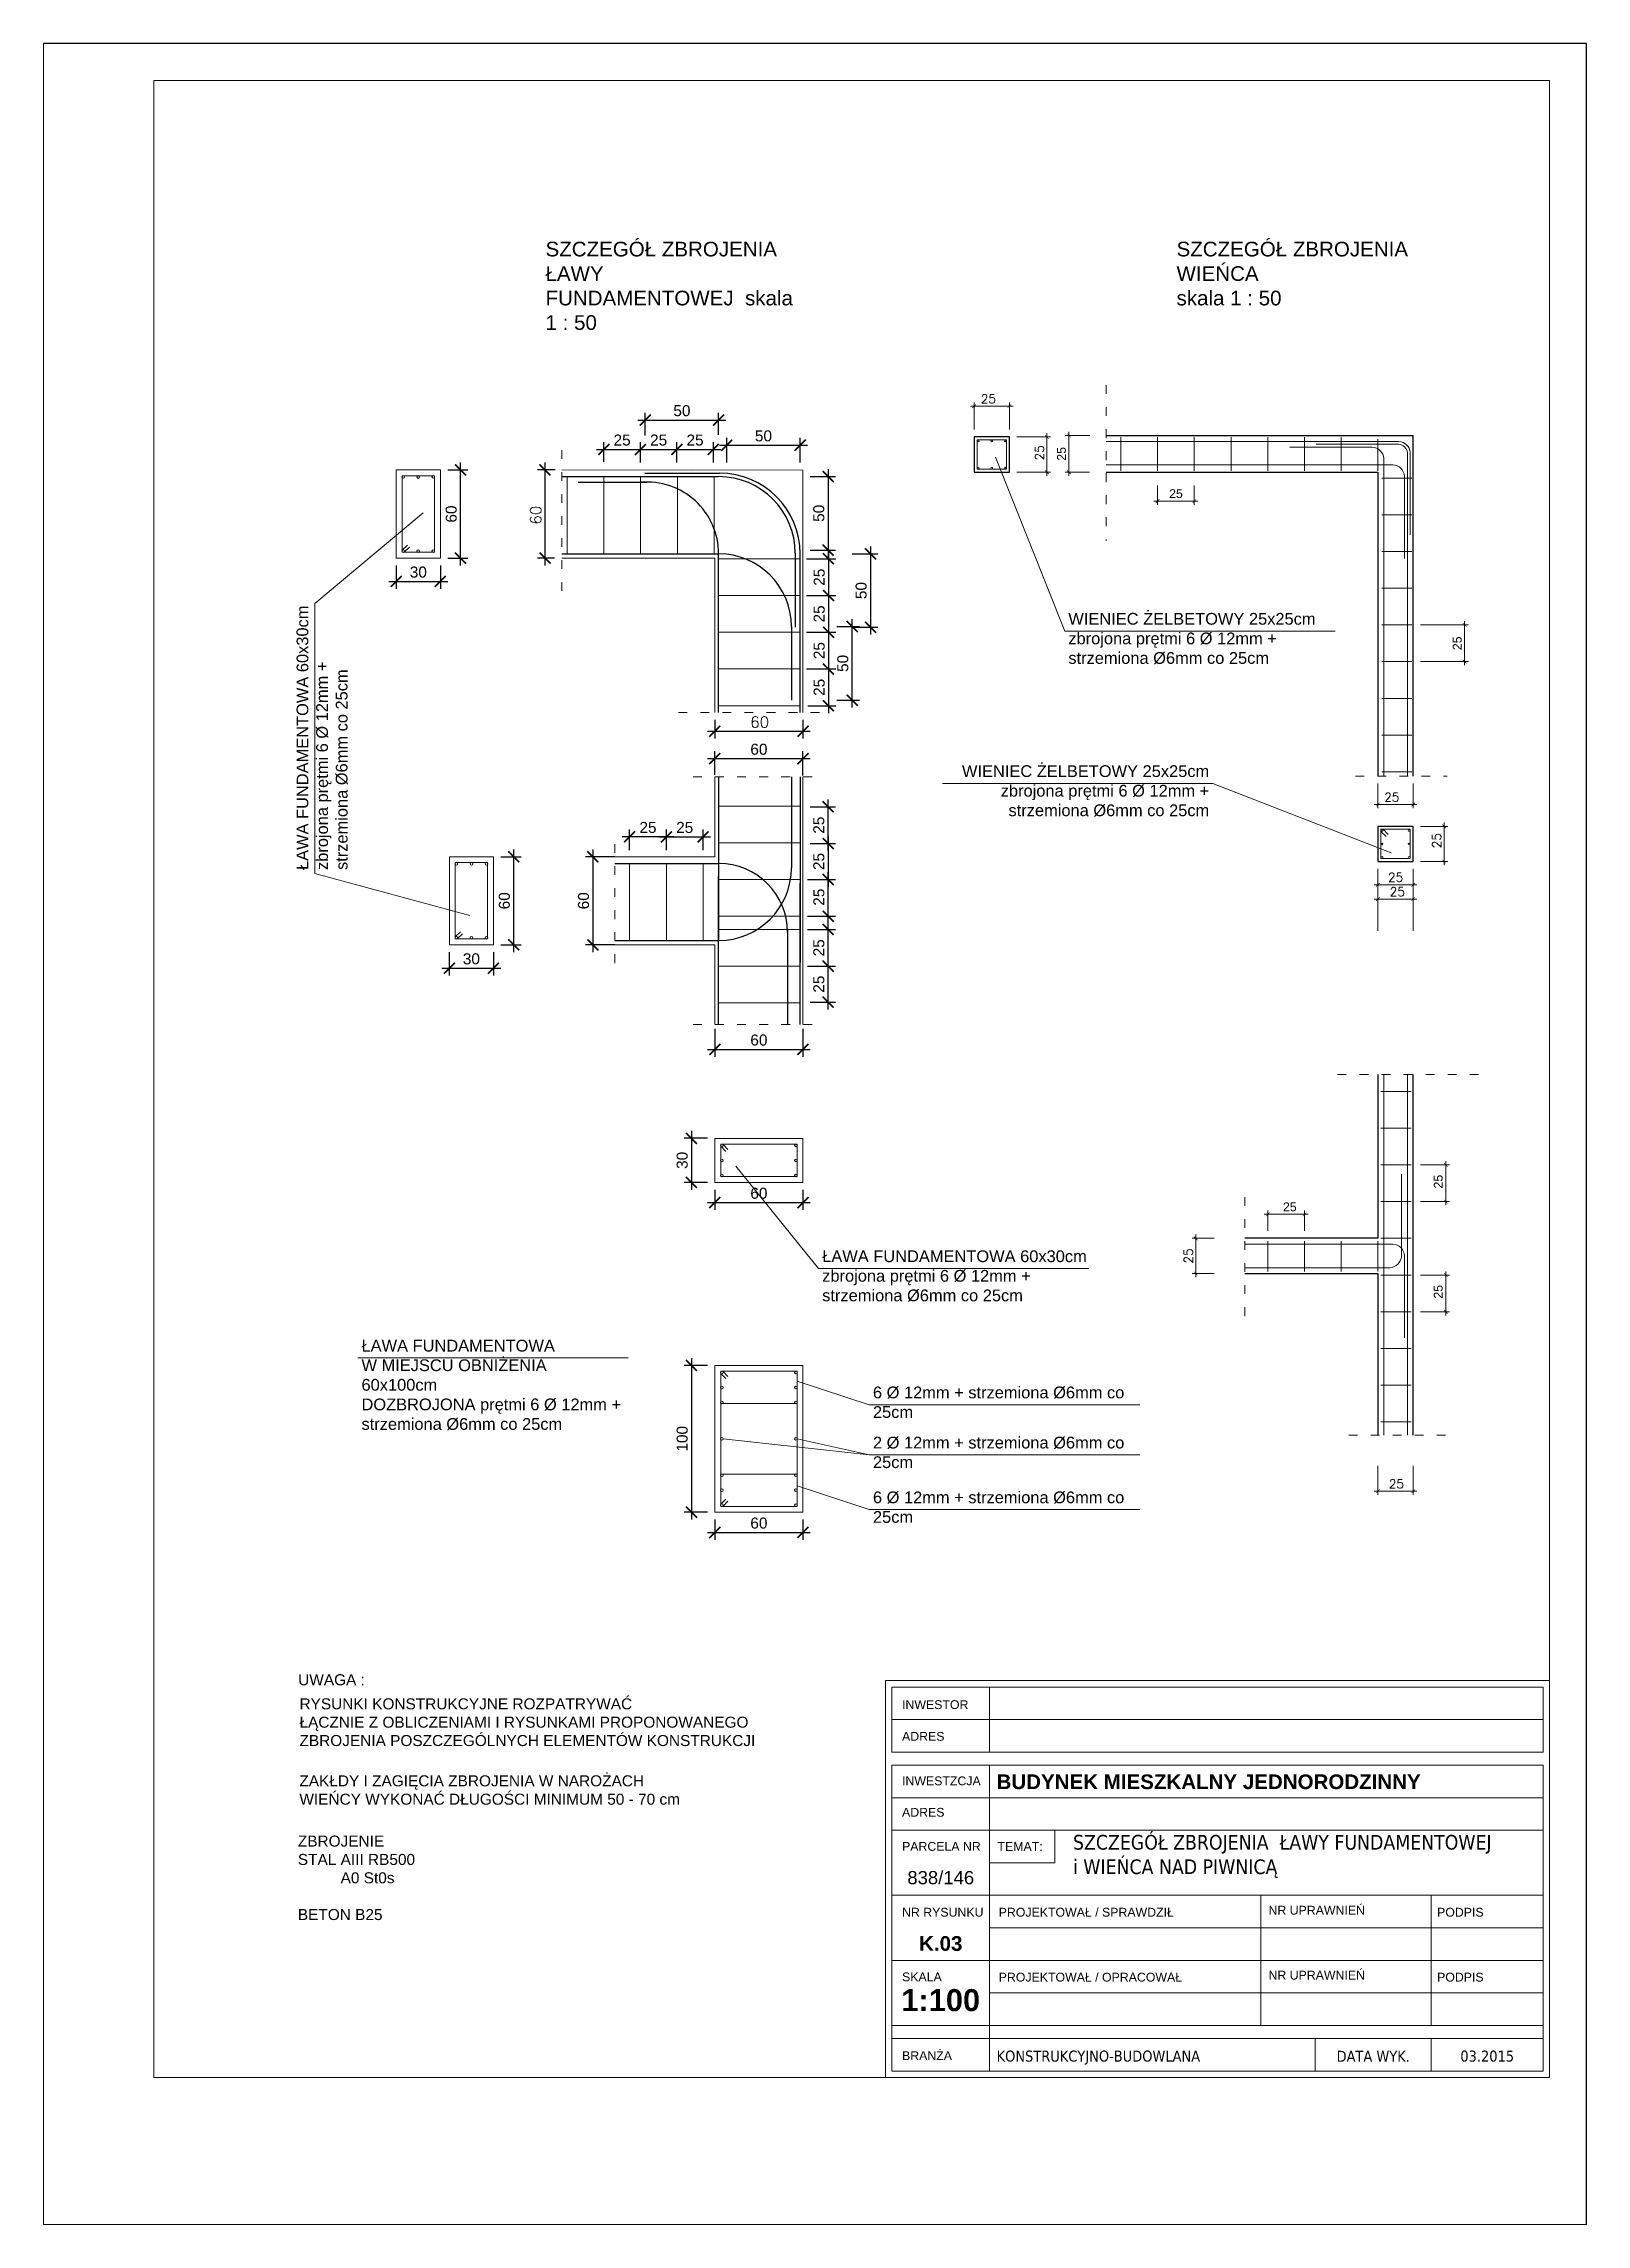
# Paper-space layout 'K.03' of a CAD drawing. Header units: millimetres. Extents: x -1051 to 1049, y -1649 to 1321.
# The model-space entities are those that its viewports show. They can reach past a viewport. Long polylines and large blocks are cut down to what shows.
import ezdxf

# ---------------------------------------------------------------- set-up
doc = ezdxf.new("R2010")
doc.units = ezdxf.units.MM
doc.linetypes.add('ACAD_ISO03W100', pattern=[30, 12, -18])
for name, color, linetype, lineweight in [('a_opisy', 252, 'Continuous', 9), ('a_wymiary', 250, 'Continuous', 9), ('Bardzo cienka', 5, 'Continuous', 9), ('Cienka', 1, 'Continuous', 15), ('info', 40, 'Continuous', 9), ('OPIS', 40, 'Continuous', 5), ('Opisy - Tekst_Nr_Pióra__1', 7, 'Continuous', 13), ('Opisy - Tekst_Nr_Pióra__7', 7, 'Continuous', 35), ('RZUTNIA', 1, 'Continuous', 9), ('stal', 30, 'Continuous', 20), ('Wymiarowanie', 40, 'Continuous', 15), ('Średnia', 3, 'Continuous', 30), ('żelbet', 66, 'ACAD_ISO03W100', 30)]:
    doc.layers.add(name, color=color, linetype=linetype, lineweight=lineweight)
doc.layers.add('Opisy - Tekst_Nr_Pióra__2', color=7, linetype='Continuous', lineweight=15, true_color=0x7f7f7f)
doc.styles.add('GENERATED_STYLE_1', font='arialbd.ttf')
doc.styles.add('GENERATED_STYLE_2', font='tahoma.ttf')
doc.styles.add('GENERATED_STYLE_3', font='arial.ttf')
doc.styles.add('GENERATED_STYLE_4', font='arial.ttf')
doc.styles.add('skm', font='arial.ttf')
doc.styles.get("Standard").update_dxf_attribs({"font": 'arial.ttf'})
doc.dimstyles.new('50', dxfattribs={"dimtxt": 15, "dimasz": 15, "dimexe": 10, "dimexo": 10, "dimgap": 5, "dimtad": 1, "dimdec": 0, "dimlfac": 0.5, "dimzin": 0, "dimtxsty": 'Standard', "dimblk": 'ARCHTICK', "dimcen": 10, "dimdle": 10, "dimadec": 0, "dimazin": 0, "dimtfac": 1, "dimtdec": 0, "dimtofl": 0, "dimtmove": 0, "dimatfit": 3, "dimfxl": 1, "dimtolj": 1, "dimtzin": 0, "dimarcsym": 0})
doc.dimstyles.new('Kopia STANDARD', dxfattribs={"dimtxt": 12, "dimasz": 5, "dimexe": 5, "dimexo": 10, "dimgap": 4, "dimtad": 1, "dimdec": 0, "dimlfac": 0.5, "dimzin": 0, "dimdsep": 46, "dimtxsty": 'Standard', "dimblk": 'ARCHTICK', "dimcen": 5, "dimdle": 5, "dimclrd": 5, "dimclre": 5, "dimclrt": 5, "dimadec": 0, "dimazin": 0, "dimtfac": 1, "dimtdec": 0, "dimtofl": 0, "dimtmove": 0, "dimatfit": 3, "dimfxl": 1, "dimtolj": 1, "dimtzin": 0, "dimlwd": 5, "dimlwe": 5, "dimarcsym": 0})

psp = doc.layouts.new('K.03')

msp = doc.modelspace()

# ---------------------------------------------------------------- texts
at = {"layer": 'a_opisy', "char_height": 15, "attachment_point": 1}
for s, insert, width in [('{\\fArial|b0|i0|c238|p34;UWAGA : }', (16730.06, -11828.69), 143.2927), ('{\\fArial|b0|i0|c238|p34;RYSUNKI KONSTRUKCYJNE ROZPATRYWAĆ \\PŁĄCZNIE Z OBLICZENIAMI I RYSUNKAMI PROPONOWANEGO \\PZBROJENIA POSZCZEGÓLNYCH ELEMENTÓW KONSTRUKCJI}', (16731.83, -11861.46), 697.4454), ('ZBROJENIE \\PSTAL AIII RB500 \\P          A0 St0s\\P\\PBETON B25', (16729.6, -12048.4), 319.2534)]:
    msp.add_mtext(s, dxfattribs=dict(at, insert=insert, width=width))
at = {"layer": 'a_opisy', "ltscale": 50, "insert": (17256.73, -11966.32), "char_height": 15, "width": 525.028, "attachment_point": 3}
msp.add_mtext('\\pxql;ZAKŁDY I ZAGIĘCIA ZBROJENIA W NAROŻACH\\PWIEŃCY WYKONAĆ DŁUGOŚCI MINIMUM 50 - 70 cm\\P ', dxfattribs=at)
at = {"layer": 'info', "linetype": 'Continuous', "char_height": 20, "width": 340.5878, "attachment_point": 1}
for s, insert in [('{\\fArial|b0|i0|c238|p34;SZCZEGÓŁ ZBROJENIA ŁAWY FUNDAMENTOWEJ  skala 1 : 50}', (17066.74, -9877.74)), ('{\\fArial|b0|i0|c238|p34;SZCZEGÓŁ ZBROJENIA   WIEŃCA \\Pskala 1 : 50}', (17925.71, -9877.74))]:
    msp.add_mtext(s, dxfattribs=dict(at, insert=insert))
at = {"layer": 'OPIS', "insert": (16727.87, -10733.37), "char_height": 16, "width": 376.6871, "attachment_point": 1, "rotation": 90, "style": 'skm'}
msp.add_mtext('\\C2;ŁAWA FUNDAMENTOWA 60x30cm\\Pzbrojona prętmi 6 %%C 12mm + strzemiona %%C6mm co 25cm', dxfattribs=at)
at = {"layer": 'OPIS', "char_height": 16, "style": 'skm'}
for s, insert, width, attachment_point in [('{\\C2;WIENIEC ŻELBETOWY 25x25cm\\Pzbrojona prętmi 6 %%C 12mm + strzemiona %%C6mm co 25cm}', (17778.4, -10383.27), 376.6871, 1), ('{\\C2;WIENIEC ŻELBETOWY 25x25cm\\Pzbrojona prętmi 6 %%C 12mm + strzemiona %%C6mm co 25cm}', (17970.18, -10590.71), 376.6871, 3), ('\\C2;ŁAWA FUNDAMENTOWA 60x30cm\\Pzbrojona prętmi 6 %%C 12mm + strzemiona %%C6mm co 25cm', (17443.36, -11251.38), 376.6871, 1), ('{\\C2;ŁAWA FUNDAMENTOWA\\PW MIEJSCU OBNIŻENIA\\P60x100cm\\PDOZBROJONA prętmi 6 %%C 12mm + strzemiona %%C6mm co 25cm}', (16816.23, -11373.15), 423.6548, 1), ('{\\C2;6 %%C 12mm + strzemiona %%C6mm co 25cm}', (17512.44, -11436.9), 376.6871, 1), ('{\\C2;2 %%C 12mm + strzemiona %%C6mm co 25cm}', (17512.44, -11505.18), 376.6871, 1), ('{\\C2;6 %%C 12mm + strzemiona %%C6mm co 25cm}', (17512.44, -11579.76), 376.6871, 1)]:
    msp.add_mtext(s, dxfattribs=dict(at, insert=insert, width=width, attachment_point=attachment_point))
at = {"layer": 'Opisy - Tekst_Nr_Pióra__2', "linetype": 'Continuous', "char_height": 12, "attachment_point": 1, "style": 'GENERATED_STYLE_4'}
for s, insert in [('{INWESTOR}', (17552.06, -11864.04)), ('{ADRES}', (17552.06, -11907.26)), ('{INWESTZCJA}', (17552.06, -11967.92)), ('{ADRES}', (17552.06, -12010.66)), ('{PARCELA NR}', (17552.06, -12057.11)), ('{TEMAT:}', (17681.98, -12057.2)), ('{NR RYSUNKU}', (17552.06, -12146.79)), ('{PROJEKTOWAŁ / SPRAWDZIŁ}', (17683.64, -12146.79)), ('{NR UPRAWNIEŃ}', (18050.87, -12144.03)), ('{PODPIS}', (18280.37, -12146.79)), ('{SKALA}', (17552.06, -12234.83)), ('{PROJEKTOWAŁ / OPRACOWAŁ}', (17683.64, -12235.19)), ('{NR UPRAWNIEŃ}', (18050.87, -12232.43)), ('{PODPIS}', (18280.37, -12235.19)), ('{BRANŻA}', (17552.06, -12342.08))]:
    msp.add_mtext(s, dxfattribs=dict(at, insert=insert))
at = {"layer": 'Opisy - Tekst_Nr_Pióra__7', "linetype": 'Continuous'}
for s, insert, char_height, attachment_point, style in [('{BUDYNEK MIESZKALNY JEDNORODZINNY}', (17680.68, -11965.09), 20, 1, 'GENERATED_STYLE_1'), ('{\\fTahoma|b0|i0|c238|p32;\\C70;SZCZEGÓŁ ZBROJENIA  ŁAWY FUNDAMENTOWEJ\\Pi WIEŃCA NAD PIWNICĄ}', (17784.75, -12047.49), 20, 1, 'GENERATED_STYLE_1'), ('{838/146}', (17604.72, -12114.92), 18, 8, 'GENERATED_STYLE_3'), ('K.03', (17604.72, -12205.66), 20, 8, 'GENERATED_STYLE_1'), ('{1:100}', (17604.72, -12287.93), 30, 8, 'GENERATED_STYLE_1'), ('KONSTRUKCYJNO-BUDOWLANA', (17680.71, -12341.23), 15, 1, 'GENERATED_STYLE_2'), ('{DATA WYK.}', (18193.44, -12341.49), 15, 2, 'GENERATED_STYLE_2'), ('{03.2015}', (18348.57, -12341.23), 15, 2, 'GENERATED_STYLE_2')]:
    msp.add_mtext(s, dxfattribs=dict(at, insert=insert, char_height=char_height, attachment_point=attachment_point, style=style))

# ---------------------------------------------------------------- blocks, each defined once
blk = doc.blocks.new('_ArchTick')
at = {"color": 0, "linetype": 'ByBlock', "const_width": 0.15}
blk.add_lwpolyline([(-0.5, -0.5), (0.5, 0.5)], dxfattribs=at)
blk = doc.blocks.new('*D512')
at = {"color": 5, "linetype": 'Continuous', "lineweight": 5, "transparency": 16777216}
for p, q in [((18199.9, -10731.9), (18199.9, -10777.9)), ((18247.9, -10731.9), (18247.9, -10777.9)), ((18252.9, -10772.9), (18194.9, -10772.9))]:
    blk.add_line(p, q, dxfattribs=at)
at = {"layer": 'DEFPOINTS', "color": 0, "linetype": 'Continuous', "transparency": 16777216}
for p in [(18199.9, -10721.9), (18247.9, -10721.9), (18199.9, -10772.9)]:
    blk.add_point(p, dxfattribs=at)
at = {"color": 5, "linetype": 'Continuous', "lineweight": 5, "transparency": 16777216, "xscale": 5, "yscale": 5, "zscale": 5, "rotation": 180}
blk.add_blockref('_ArchTick', (18199.9, -10772.9), dxfattribs=at)
at = {"color": 5, "linetype": 'Continuous', "lineweight": 5, "transparency": 16777216, "xscale": 5, "yscale": 5, "zscale": 5}
blk.add_blockref('_ArchTick', (18247.9, -10772.9), dxfattribs=at)
at = {"color": 5, "linetype": 'Continuous', "transparency": 16777216, "insert": (18226.2, -10762.9), "char_height": 12, "attachment_point": 5}
blk.add_mtext('\\A1;\\ftxt.shx,BIGFONT.SHX;25', dxfattribs=at)
blk = doc.blocks.new('*D513')
at = {"color": 5, "linetype": 'Continuous', "lineweight": 5, "transparency": 16777216}
for p, q in [((18257.9, -10673.9), (18294.8, -10673.9)), ((18289.8, -10668.9), (18289.8, -10726.9)), ((18257.9, -10721.9), (18294.8, -10721.9))]:
    blk.add_line(p, q, dxfattribs=at)
at = {"layer": 'DEFPOINTS', "color": 0, "linetype": 'Continuous', "transparency": 16777216}
for p in [(18247.9, -10673.9), (18247.9, -10721.9), (18289.8, -10721.9)]:
    blk.add_point(p, dxfattribs=at)
at = {"color": 5, "linetype": 'Continuous', "lineweight": 5, "transparency": 16777216, "xscale": 5, "yscale": 5, "zscale": 5}
for p, rotation in [((18289.8, -10673.9), 90), ((18289.8, -10721.9), 270)]:
    blk.add_blockref('_ArchTick', p, dxfattribs=dict(at, rotation=rotation))
at = {"color": 5, "linetype": 'Continuous', "transparency": 16777216, "insert": (18279.8, -10693.4), "char_height": 12, "attachment_point": 5, "rotation": 90}
blk.add_mtext('\\A1;\\ftxt.shx,BIGFONT.SHX;25', dxfattribs=at)
blk = doc.blocks.new('*D514')
at = {"color": 5, "linetype": 'Continuous', "lineweight": 5, "transparency": 16777216}
for p, q in [((18317.9, -10394.6), (18317.9, -10454.6)), ((18257.9, -10399.6), (18322.9, -10399.6)), ((18257.9, -10449.6), (18322.9, -10449.6))]:
    blk.add_line(p, q, dxfattribs=at)
at = {"layer": 'DEFPOINTS', "color": 0, "linetype": 'Continuous', "transparency": 16777216}
for p in [(18247.9, -10399.6), (18247.9, -10449.6), (18317.9, -10449.6)]:
    blk.add_point(p, dxfattribs=at)
at = {"color": 5, "linetype": 'Continuous', "lineweight": 5, "transparency": 16777216, "xscale": 5, "yscale": 5, "zscale": 5}
for p, rotation in [((18317.9, -10399.6), 90), ((18317.9, -10449.6), 270)]:
    blk.add_blockref('_ArchTick', p, dxfattribs=dict(at, rotation=rotation))
at = {"color": 5, "linetype": 'Continuous', "transparency": 16777216, "insert": (18307.8, -10424.6), "char_height": 12, "attachment_point": 5, "rotation": 90}
blk.add_mtext('\\A1;25', dxfattribs=at)
blk = doc.blocks.new('*D515')
at = {"color": 5, "linetype": 'Continuous', "lineweight": 5, "transparency": 16777216}
for p, q in [((18199.9, -10615.5), (18199.9, -10649.1)), ((18247.9, -10615.5), (18247.9, -10649.1)), ((18194.9, -10644.1), (18252.9, -10644.1))]:
    blk.add_line(p, q, dxfattribs=at)
at = {"layer": 'DEFPOINTS', "color": 0, "linetype": 'Continuous', "transparency": 16777216}
for p in [(18199.9, -10605.5), (18247.9, -10605.5), (18247.9, -10644.1)]:
    blk.add_point(p, dxfattribs=at)
at = {"color": 5, "linetype": 'Continuous', "lineweight": 5, "transparency": 16777216, "xscale": 5, "yscale": 5, "zscale": 5, "rotation": 180}
blk.add_blockref('_ArchTick', (18199.9, -10644.1), dxfattribs=at)
at = {"color": 5, "linetype": 'Continuous', "lineweight": 5, "transparency": 16777216, "xscale": 5, "yscale": 5, "zscale": 5}
blk.add_blockref('_ArchTick', (18247.9, -10644.1), dxfattribs=at)
at = {"color": 5, "linetype": 'Continuous', "transparency": 16777216, "insert": (18218.7, -10634.1), "char_height": 12, "attachment_point": 5}
blk.add_mtext('\\A1;\\ftxt.shx,BIGFONT.SHX;25', dxfattribs=at)
blk = doc.blocks.new('*D516')
at = {"color": 5, "linetype": 'Continuous', "lineweight": 5, "transparency": 16777216}
for p, q in [((17807.6, -10141.6), (17774.2, -10141.6)), ((17779.2, -10136.6), (17779.2, -10196.6)), ((17807.2, -10191.6), (17774.2, -10191.6))]:
    blk.add_line(p, q, dxfattribs=at)
at = {"layer": 'DEFPOINTS', "color": 0, "linetype": 'Continuous', "transparency": 16777216}
for p in [(17817.6, -10141.6), (17779.2, -10191.6), (17817.2, -10191.6)]:
    blk.add_point(p, dxfattribs=at)
at = {"color": 5, "linetype": 'Continuous', "lineweight": 5, "transparency": 16777216, "xscale": 5, "yscale": 5, "zscale": 5}
for p, rotation in [((17779.2, -10141.6), 90), ((17779.2, -10191.6), 270)]:
    blk.add_blockref('_ArchTick', p, dxfattribs=dict(at, rotation=rotation))
at = {"color": 5, "linetype": 'Continuous', "transparency": 16777216, "insert": (17769.1, -10166.6), "char_height": 12, "attachment_point": 5, "rotation": 90}
blk.add_mtext('\\A1;25', dxfattribs=at)
blk = doc.blocks.new('*D517')
at = {"color": 5, "linetype": 'Continuous', "lineweight": 5, "transparency": 16777216}
for p, q in [((17899.9, -10209.6), (17899.9, -10236)), ((17949.9, -10209.6), (17949.9, -10236)), ((17894.9, -10231), (17954.9, -10231))]:
    blk.add_line(p, q, dxfattribs=at)
at = {"layer": 'DEFPOINTS', "color": 0, "linetype": 'Continuous', "transparency": 16777216}
for p in [(17899.9, -10199.6), (17949.9, -10199.6), (17949.9, -10231)]:
    blk.add_point(p, dxfattribs=at)
at = {"color": 5, "linetype": 'Continuous', "lineweight": 5, "transparency": 16777216, "xscale": 5, "yscale": 5, "zscale": 5, "rotation": 180}
blk.add_blockref('_ArchTick', (17899.9, -10231), dxfattribs=at)
at = {"color": 5, "linetype": 'Continuous', "lineweight": 5, "transparency": 16777216, "xscale": 5, "yscale": 5, "zscale": 5}
blk.add_blockref('_ArchTick', (17949.9, -10231), dxfattribs=at)
at = {"color": 5, "linetype": 'Continuous', "transparency": 16777216, "insert": (17924.9, -10220.9), "char_height": 12, "attachment_point": 5}
blk.add_mtext('\\A1;25', dxfattribs=at)
blk = doc.blocks.new('*D518')
at = {"color": 5, "linetype": 'Continuous', "lineweight": 5, "transparency": 16777216}
for p, q in [((17708.2, -10143.6), (17754.2, -10143.6)), ((17749.2, -10138.6), (17749.2, -10196.6)), ((17708.2, -10191.6), (17754.2, -10191.6))]:
    blk.add_line(p, q, dxfattribs=at)
at = {"layer": 'DEFPOINTS', "color": 0, "linetype": 'Continuous', "transparency": 16777216}
for p in [(17698.2, -10143.6), (17698.2, -10191.6), (17749.2, -10191.6)]:
    blk.add_point(p, dxfattribs=at)
at = {"color": 5, "linetype": 'Continuous', "lineweight": 5, "transparency": 16777216, "xscale": 5, "yscale": 5, "zscale": 5}
for p, rotation in [((17749.2, -10143.6), 90), ((17749.2, -10191.6), 270)]:
    blk.add_blockref('_ArchTick', p, dxfattribs=dict(at, rotation=rotation))
at = {"color": 5, "linetype": 'Continuous', "transparency": 16777216, "insert": (17739.2, -10165.3), "char_height": 12, "attachment_point": 5, "rotation": 90}
blk.add_mtext('\\A1;\\ftxt.shx,BIGFONT.SHX;25', dxfattribs=at)
blk = doc.blocks.new('*D519')
at = {"color": 5, "linetype": 'Continuous', "lineweight": 5, "transparency": 16777216}
for p, q in [((17650.2, -10133.6), (17650.2, -10096.7)), ((17698.2, -10133.6), (17698.2, -10096.7)), ((17645.2, -10101.7), (17703.2, -10101.7))]:
    blk.add_line(p, q, dxfattribs=at)
at = {"layer": 'DEFPOINTS', "color": 0, "linetype": 'Continuous', "transparency": 16777216}
for p in [(17698.2, -10101.7), (17650.2, -10143.6), (17698.2, -10143.6)]:
    blk.add_point(p, dxfattribs=at)
at = {"color": 5, "linetype": 'Continuous', "lineweight": 5, "transparency": 16777216, "xscale": 5, "yscale": 5, "zscale": 5, "rotation": 180}
blk.add_blockref('_ArchTick', (17650.2, -10101.7), dxfattribs=at)
at = {"color": 5, "linetype": 'Continuous', "lineweight": 5, "transparency": 16777216, "xscale": 5, "yscale": 5, "zscale": 5}
blk.add_blockref('_ArchTick', (17698.2, -10101.7), dxfattribs=at)
at = {"color": 5, "linetype": 'Continuous', "transparency": 16777216, "insert": (17669.6, -10091.7), "char_height": 12, "attachment_point": 5}
blk.add_mtext('\\A1;\\ftxt.shx,BIGFONT.SHX;25', dxfattribs=at)
blk = doc.blocks.new('*D520')
at = {"layer": 'DEFPOINTS', "color": 0, "transparency": 16777216}
for p in [(17474.3, -10302.8), (17474.3, -10402.8), (17509.1, -10402.8)]:
    blk.add_point(p, dxfattribs=at)
at = {"layer": 'Wymiarowanie', "color": 0, "lineweight": -2, "transparency": 16777216}
for p, q in [((17484.3, -10302.8), (17519.1, -10302.8)), ((17509.1, -10292.8), (17509.1, -10412.8)), ((17484.3, -10402.8), (17519.1, -10402.8))]:
    blk.add_line(p, q, dxfattribs=at)
at = {"layer": 'Wymiarowanie', "color": 0, "lineweight": -2, "transparency": 16777216, "xscale": 15, "yscale": 15, "zscale": 15}
for p, rotation in [((17509.1, -10302.8), 90), ((17509.1, -10402.8), 270)]:
    blk.add_blockref('_ArchTick', p, dxfattribs=dict(at, rotation=rotation))
at = {"layer": 'Wymiarowanie', "color": 0, "transparency": 16777216, "insert": (17496.4, -10352.8), "char_height": 15, "attachment_point": 5, "rotation": 90}
blk.add_mtext('\\A1;50', dxfattribs=at)
blk = doc.blocks.new('*D521')
at = {"layer": 'DEFPOINTS', "color": 0, "transparency": 16777216}
for p in [(17302.4, -10120.6), (17202.4, -10151.6), (17302.4, -10150.9)]:
    blk.add_point(p, dxfattribs=at)
at = {"layer": 'Wymiarowanie', "color": 0, "lineweight": -2, "transparency": 16777216}
for p, q in [((17192.4, -10120.6), (17312.4, -10120.6)), ((17202.4, -10141.6), (17202.4, -10110.6)), ((17302.4, -10140.9), (17302.4, -10110.6))]:
    blk.add_line(p, q, dxfattribs=at)
at = {"layer": 'Wymiarowanie', "color": 0, "lineweight": -2, "transparency": 16777216, "xscale": 15, "yscale": 15, "zscale": 15, "rotation": 180}
blk.add_blockref('_ArchTick', (17202.4, -10120.6), dxfattribs=at)
at = {"layer": 'Wymiarowanie', "color": 0, "lineweight": -2, "transparency": 16777216, "xscale": 15, "yscale": 15, "zscale": 15}
blk.add_blockref('_ArchTick', (17302.4, -10120.6), dxfattribs=at)
at = {"layer": 'Wymiarowanie', "color": 0, "transparency": 16777216, "insert": (17252.4, -10107.9), "char_height": 15, "attachment_point": 5}
blk.add_mtext('\\A1;50', dxfattribs=at)
blk = doc.blocks.new('*D522')
at = {"layer": 'DEFPOINTS', "color": 0, "transparency": 16777216}
for p in [(17412.2, -10459.6), (17414, -10509.6), (17451.9, -10509.6)]:
    blk.add_point(p, dxfattribs=at)
at = {"layer": 'Wymiarowanie', "color": 0, "lineweight": -2, "transparency": 16777216}
for p, q in [((17451.9, -10449.6), (17451.9, -10519.6)), ((17422.2, -10459.6), (17461.9, -10459.6)), ((17424, -10509.6), (17461.9, -10509.6))]:
    blk.add_line(p, q, dxfattribs=at)
at = {"layer": 'Wymiarowanie', "color": 0, "lineweight": -2, "transparency": 16777216, "xscale": 15, "yscale": 15, "zscale": 15}
for p, rotation in [((17451.9, -10459.6), 90), ((17451.9, -10509.6), 270)]:
    blk.add_blockref('_ArchTick', p, dxfattribs=dict(at, rotation=rotation))
at = {"layer": 'Wymiarowanie', "color": 0, "transparency": 16777216, "insert": (17439.3, -10484.6), "char_height": 15, "attachment_point": 5, "rotation": 90}
blk.add_mtext('\\A1;25', dxfattribs=at)
blk = doc.blocks.new('*D523')
at = {"layer": 'DEFPOINTS', "color": 0, "transparency": 16777216}
for p in [(17195.9, -10160.6), (17146.2, -10187.6), (17195.9, -10188.6)]:
    blk.add_point(p, dxfattribs=at)
at = {"layer": 'Wymiarowanie', "color": 0, "lineweight": -2, "transparency": 16777216}
for p, q in [((17146.2, -10177.6), (17146.2, -10150.6)), ((17195.9, -10178.6), (17195.9, -10150.6)), ((17136.2, -10160.6), (17205.9, -10160.6))]:
    blk.add_line(p, q, dxfattribs=at)
at = {"layer": 'Wymiarowanie', "color": 0, "lineweight": -2, "transparency": 16777216, "xscale": 15, "yscale": 15, "zscale": 15, "rotation": 180}
blk.add_blockref('_ArchTick', (17146.2, -10160.6), dxfattribs=at)
at = {"layer": 'Wymiarowanie', "color": 0, "lineweight": -2, "transparency": 16777216, "xscale": 15, "yscale": 15, "zscale": 15}
blk.add_blockref('_ArchTick', (17195.9, -10160.6), dxfattribs=at)
at = {"layer": 'Wymiarowanie', "color": 0, "transparency": 16777216, "insert": (17171, -10147.9), "char_height": 15, "attachment_point": 5}
blk.add_mtext('\\A1;25', dxfattribs=at)
blk = doc.blocks.new('*D524')
at = {"layer": 'DEFPOINTS', "color": 0, "transparency": 16777216}
for p in [(17417.2, -10197.6), (17417.2, -10297.6), (17451.5, -10297.6)]:
    blk.add_point(p, dxfattribs=at)
at = {"layer": 'Wymiarowanie', "color": 0, "lineweight": -2, "transparency": 16777216}
for p, q in [((17427.2, -10197.6), (17461.5, -10197.6)), ((17451.5, -10187.6), (17451.5, -10307.6)), ((17427.2, -10297.6), (17461.5, -10297.6))]:
    blk.add_line(p, q, dxfattribs=at)
at = {"layer": 'Wymiarowanie', "color": 0, "lineweight": -2, "transparency": 16777216, "xscale": 15, "yscale": 15, "zscale": 15}
for p, rotation in [((17451.5, -10197.6), 90), ((17451.5, -10297.6), 270)]:
    blk.add_blockref('_ArchTick', p, dxfattribs=dict(at, rotation=rotation))
at = {"layer": 'Wymiarowanie', "color": 0, "transparency": 16777216, "insert": (17438.8, -10247.6), "char_height": 15, "attachment_point": 5, "rotation": 90}
blk.add_mtext('\\A1;50', dxfattribs=at)
blk = doc.blocks.new('*D525')
at = {"layer": 'DEFPOINTS', "color": 0, "transparency": 16777216}
for p in [(17413.4, -10154.8), (17313.4, -10188.6), (17413.4, -10188.6)]:
    blk.add_point(p, dxfattribs=at)
at = {"layer": 'Wymiarowanie', "color": 0, "lineweight": -2, "transparency": 16777216}
for p, q in [((17303.4, -10154.8), (17423.4, -10154.8)), ((17313.4, -10178.6), (17313.4, -10144.8)), ((17413.4, -10178.6), (17413.4, -10144.8))]:
    blk.add_line(p, q, dxfattribs=at)
at = {"layer": 'Wymiarowanie', "color": 0, "lineweight": -2, "transparency": 16777216, "xscale": 15, "yscale": 15, "zscale": 15, "rotation": 180}
blk.add_blockref('_ArchTick', (17313.4, -10154.8), dxfattribs=at)
at = {"layer": 'Wymiarowanie', "color": 0, "lineweight": -2, "transparency": 16777216, "xscale": 15, "yscale": 15, "zscale": 15}
blk.add_blockref('_ArchTick', (17413.4, -10154.8), dxfattribs=at)
at = {"layer": 'Wymiarowanie', "color": 0, "transparency": 16777216, "insert": (17363.4, -10142.2), "char_height": 15, "attachment_point": 5}
blk.add_mtext('\\A1;50', dxfattribs=at)
blk = doc.blocks.new('*D526')
at = {"layer": 'DEFPOINTS', "color": 0, "transparency": 16777216}
for p in [(17089.9, -10188.6), (17066, -10308.6), (17088.9, -10308.6)]:
    blk.add_point(p, dxfattribs=at)
at = {"layer": 'Wymiarowanie', "color": 0, "lineweight": -2, "transparency": 16777216}
for p, q in [((17066, -10178.6), (17066, -10318.6)), ((17079.9, -10188.6), (17056, -10188.6)), ((17078.9, -10308.6), (17056, -10308.6))]:
    blk.add_line(p, q, dxfattribs=at)
at = {"layer": 'Wymiarowanie', "color": 0, "lineweight": -2, "transparency": 16777216, "xscale": 15, "yscale": 15, "zscale": 15}
for p, rotation in [((17066, -10188.6), 90), ((17066, -10308.6), 270)]:
    blk.add_blockref('_ArchTick', p, dxfattribs=dict(at, rotation=rotation))
at = {"layer": 'Wymiarowanie', "color": 0, "transparency": 16777216, "insert": (17053.5, -10250.1), "char_height": 15, "attachment_point": 5, "rotation": 90}
blk.add_mtext('\\A1;{\\Ftxt.shx|c238;60}', dxfattribs=at)
blk = doc.blocks.new('*D527')
at = {"layer": 'DEFPOINTS', "color": 0, "transparency": 16777216}
for p in [(17297.2, -10518.8), (17417.2, -10518.8), (17417.2, -10544.4)]:
    blk.add_point(p, dxfattribs=at)
at = {"layer": 'Wymiarowanie', "color": 0, "lineweight": -2, "transparency": 16777216}
for p, q in [((17297.2, -10528.8), (17297.2, -10554.4)), ((17417.2, -10528.8), (17417.2, -10554.4)), ((17287.2, -10544.4), (17427.2, -10544.4))]:
    blk.add_line(p, q, dxfattribs=at)
at = {"layer": 'Wymiarowanie', "color": 0, "lineweight": -2, "transparency": 16777216, "xscale": 15, "yscale": 15, "zscale": 15, "rotation": 180}
blk.add_blockref('_ArchTick', (17297.2, -10544.4), dxfattribs=at)
at = {"layer": 'Wymiarowanie', "color": 0, "lineweight": -2, "transparency": 16777216, "xscale": 15, "yscale": 15, "zscale": 15}
blk.add_blockref('_ArchTick', (17417.2, -10544.4), dxfattribs=at)
at = {"layer": 'Wymiarowanie', "color": 0, "transparency": 16777216, "insert": (17358.3, -10531.9), "char_height": 15, "attachment_point": 5}
blk.add_mtext('\\A1;{\\Ftxt.shx|c238;60}', dxfattribs=at)
blk = doc.blocks.new('*D528')
at = {"layer": 'DEFPOINTS', "color": 0, "transparency": 16777216}
for p in [(17417.2, -10581.7), (17297.2, -10613.9), (17417.2, -10614.7)]:
    blk.add_point(p, dxfattribs=at)
at = {"layer": 'Wymiarowanie', "color": 0, "lineweight": -2, "transparency": 16777216}
for p, q in [((17297.2, -10603.9), (17297.2, -10571.7)), ((17417.2, -10604.7), (17417.2, -10571.7)), ((17287.2, -10581.7), (17427.2, -10581.7))]:
    blk.add_line(p, q, dxfattribs=at)
at = {"layer": 'Wymiarowanie', "color": 0, "lineweight": -2, "transparency": 16777216, "xscale": 15, "yscale": 15, "zscale": 15, "rotation": 180}
blk.add_blockref('_ArchTick', (17297.2, -10581.7), dxfattribs=at)
at = {"layer": 'Wymiarowanie', "color": 0, "lineweight": -2, "transparency": 16777216, "xscale": 15, "yscale": 15, "zscale": 15}
blk.add_blockref('_ArchTick', (17417.2, -10581.7), dxfattribs=at)
at = {"layer": 'Wymiarowanie', "color": 0, "transparency": 16777216, "insert": (17357.2, -10569), "char_height": 15, "attachment_point": 5}
blk.add_mtext('\\A1;60', dxfattribs=at)
blk = doc.blocks.new('*D529')
at = {"layer": 'DEFPOINTS', "color": 0, "transparency": 16777216}
for p in [(17297.2, -10939.5), (17417.2, -10939.6), (17417.2, -10977.7)]:
    blk.add_point(p, dxfattribs=at)
at = {"layer": 'Wymiarowanie', "color": 0, "lineweight": -2, "transparency": 16777216}
for p, q in [((17297.2, -10949.5), (17297.2, -10987.7)), ((17417.2, -10949.6), (17417.2, -10987.7)), ((17287.2, -10977.7), (17427.2, -10977.7))]:
    blk.add_line(p, q, dxfattribs=at)
at = {"layer": 'Wymiarowanie', "color": 0, "lineweight": -2, "transparency": 16777216, "xscale": 15, "yscale": 15, "zscale": 15, "rotation": 180}
blk.add_blockref('_ArchTick', (17297.2, -10977.7), dxfattribs=at)
at = {"layer": 'Wymiarowanie', "color": 0, "lineweight": -2, "transparency": 16777216, "xscale": 15, "yscale": 15, "zscale": 15}
blk.add_blockref('_ArchTick', (17417.2, -10977.7), dxfattribs=at)
at = {"layer": 'Wymiarowanie', "color": 0, "transparency": 16777216, "insert": (17357.2, -10965), "char_height": 15, "attachment_point": 5}
blk.add_mtext('\\A1;60', dxfattribs=at)
blk = doc.blocks.new('*D530')
at = {"layer": 'DEFPOINTS', "color": 0, "transparency": 16777216}
for p in [(17417.2, -10647.3), (17451.5, -10647.3), (17417.2, -10697.3)]:
    blk.add_point(p, dxfattribs=at)
at = {"layer": 'Wymiarowanie', "color": 0, "lineweight": -2, "transparency": 16777216}
for p, q in [((17427.2, -10647.3), (17461.5, -10647.3)), ((17451.5, -10707.3), (17451.5, -10637.3)), ((17427.2, -10697.3), (17461.5, -10697.3))]:
    blk.add_line(p, q, dxfattribs=at)
at = {"layer": 'Wymiarowanie', "color": 0, "lineweight": -2, "transparency": 16777216, "xscale": 15, "yscale": 15, "zscale": 15}
for p, rotation in [((17451.5, -10647.3), 90), ((17451.5, -10697.3), 270)]:
    blk.add_blockref('_ArchTick', p, dxfattribs=dict(at, rotation=rotation))
at = {"layer": 'Wymiarowanie', "color": 0, "transparency": 16777216, "insert": (17438.8, -10672.3), "char_height": 15, "attachment_point": 5, "rotation": 90}
blk.add_mtext('\\A1;25', dxfattribs=at)
blk = doc.blocks.new('*D531')
at = {"layer": 'DEFPOINTS', "color": 0, "transparency": 16777216}
for p in [(17281.2, -10688.2), (17231.2, -10716.2), (17281.2, -10716.2)]:
    blk.add_point(p, dxfattribs=at)
at = {"layer": 'Wymiarowanie', "color": 0, "lineweight": -2, "transparency": 16777216}
for p, q in [((17221.2, -10688.2), (17291.2, -10688.2)), ((17231.2, -10706.2), (17231.2, -10678.2)), ((17281.2, -10706.2), (17281.2, -10678.2))]:
    blk.add_line(p, q, dxfattribs=at)
at = {"layer": 'Wymiarowanie', "color": 0, "lineweight": -2, "transparency": 16777216, "xscale": 15, "yscale": 15, "zscale": 15, "rotation": 180}
blk.add_blockref('_ArchTick', (17231.2, -10688.2), dxfattribs=at)
at = {"layer": 'Wymiarowanie', "color": 0, "lineweight": -2, "transparency": 16777216, "xscale": 15, "yscale": 15, "zscale": 15}
blk.add_blockref('_ArchTick', (17281.2, -10688.2), dxfattribs=at)
at = {"layer": 'Wymiarowanie', "color": 0, "transparency": 16777216, "insert": (17256.2, -10675.5), "char_height": 15, "attachment_point": 5}
blk.add_mtext('\\A1;25', dxfattribs=at)
blk = doc.blocks.new('*D532')
at = {"layer": 'DEFPOINTS', "color": 0, "transparency": 16777216}
for p in [(17181.2, -10688.2), (17181.2, -10716.2), (17231.2, -10716.2)]:
    blk.add_point(p, dxfattribs=at)
at = {"layer": 'Wymiarowanie', "color": 0, "lineweight": -2, "transparency": 16777216}
for p, q in [((17241.2, -10688.2), (17171.2, -10688.2)), ((17181.2, -10706.2), (17181.2, -10678.2)), ((17231.2, -10706.2), (17231.2, -10678.2))]:
    blk.add_line(p, q, dxfattribs=at)
at = {"layer": 'Wymiarowanie', "color": 0, "lineweight": -2, "transparency": 16777216, "xscale": 15, "yscale": 15, "zscale": 15, "rotation": 180}
blk.add_blockref('_ArchTick', (17181.2, -10688.2), dxfattribs=at)
at = {"layer": 'Wymiarowanie', "color": 0, "lineweight": -2, "transparency": 16777216, "xscale": 15, "yscale": 15, "zscale": 15}
blk.add_blockref('_ArchTick', (17231.2, -10688.2), dxfattribs=at)
at = {"layer": 'Wymiarowanie', "color": 0, "transparency": 16777216, "insert": (17206.2, -10675.5), "char_height": 15, "attachment_point": 5}
blk.add_mtext('\\A1;25', dxfattribs=at)
blk = doc.blocks.new('*D533')
at = {"layer": 'DEFPOINTS', "color": 0, "transparency": 16777216}
for p in [(17417.2, -10697.3), (17417.2, -10746.3), (17451.5, -10746.3)]:
    blk.add_point(p, dxfattribs=at)
at = {"layer": 'Wymiarowanie', "color": 0, "lineweight": -2, "transparency": 16777216}
for p, q in [((17451.5, -10687.3), (17451.5, -10756.3)), ((17427.2, -10697.3), (17461.5, -10697.3)), ((17427.2, -10746.3), (17461.5, -10746.3))]:
    blk.add_line(p, q, dxfattribs=at)
at = {"layer": 'Wymiarowanie', "color": 0, "lineweight": -2, "transparency": 16777216, "xscale": 15, "yscale": 15, "zscale": 15}
for p, rotation in [((17451.5, -10697.3), 90), ((17451.5, -10746.3), 270)]:
    blk.add_blockref('_ArchTick', p, dxfattribs=dict(at, rotation=rotation))
at = {"layer": 'Wymiarowanie', "color": 0, "transparency": 16777216, "insert": (17438.8, -10721.8), "char_height": 15, "attachment_point": 5, "rotation": 90}
blk.add_mtext('\\A1;25', dxfattribs=at)
blk = doc.blocks.new('*D534')
at = {"layer": 'DEFPOINTS', "color": 0, "transparency": 16777216}
for p in [(17417.2, -10864.3), (17451.5, -10864.3), (17417.2, -10913.3)]:
    blk.add_point(p, dxfattribs=at)
at = {"layer": 'Wymiarowanie', "color": 0, "lineweight": -2, "transparency": 16777216}
for p, q in [((17427.2, -10864.3), (17461.5, -10864.3)), ((17451.5, -10923.3), (17451.5, -10854.3)), ((17427.2, -10913.3), (17461.5, -10913.3))]:
    blk.add_line(p, q, dxfattribs=at)
at = {"layer": 'Wymiarowanie', "color": 0, "lineweight": -2, "transparency": 16777216, "xscale": 15, "yscale": 15, "zscale": 15}
for p, rotation in [((17451.5, -10864.3), 90), ((17451.5, -10913.3), 270)]:
    blk.add_blockref('_ArchTick', p, dxfattribs=dict(at, rotation=rotation))
at = {"layer": 'Wymiarowanie', "color": 0, "transparency": 16777216, "insert": (17438.8, -10888.8), "char_height": 15, "attachment_point": 5, "rotation": 90}
blk.add_mtext('\\A1;25', dxfattribs=at)
blk = doc.blocks.new('*D535')
at = {"layer": 'DEFPOINTS', "color": 0, "transparency": 16777216}
for p in [(17413.4, -10814.3), (17451.5, -10814.3), (17413.4, -10864.3)]:
    blk.add_point(p, dxfattribs=at)
at = {"layer": 'Wymiarowanie', "color": 0, "lineweight": -2, "transparency": 16777216}
for p, q in [((17451.5, -10874.3), (17451.5, -10804.3)), ((17423.4, -10814.3), (17461.5, -10814.3)), ((17423.4, -10864.3), (17461.5, -10864.3))]:
    blk.add_line(p, q, dxfattribs=at)
at = {"layer": 'Wymiarowanie', "color": 0, "lineweight": -2, "transparency": 16777216, "xscale": 15, "yscale": 15, "zscale": 15}
for p, rotation in [((17451.5, -10814.3), 90), ((17451.5, -10864.3), 270)]:
    blk.add_blockref('_ArchTick', p, dxfattribs=dict(at, rotation=rotation))
at = {"layer": 'Wymiarowanie', "color": 0, "transparency": 16777216, "insert": (17438.8, -10839.3), "char_height": 15, "attachment_point": 5, "rotation": 90}
blk.add_mtext('\\A1;25', dxfattribs=at)
blk = doc.blocks.new('*D536')
at = {"layer": 'DEFPOINTS', "color": 0, "transparency": 16777216}
for p in [(17413.4, -10746.3), (17451.6, -10746.3), (17413.4, -10796.3)]:
    blk.add_point(p, dxfattribs=at)
at = {"layer": 'Wymiarowanie', "color": 0, "lineweight": -2, "transparency": 16777216}
for p, q in [((17423.4, -10746.3), (17461.6, -10746.3)), ((17451.6, -10806.3), (17451.6, -10736.3)), ((17423.4, -10796.3), (17461.6, -10796.3))]:
    blk.add_line(p, q, dxfattribs=at)
at = {"layer": 'Wymiarowanie', "color": 0, "lineweight": -2, "transparency": 16777216, "xscale": 15, "yscale": 15, "zscale": 15}
for p, rotation in [((17451.6, -10746.3), 90), ((17451.6, -10796.3), 270)]:
    blk.add_blockref('_ArchTick', p, dxfattribs=dict(at, rotation=rotation))
at = {"layer": 'Wymiarowanie', "color": 0, "transparency": 16777216, "insert": (17438.9, -10770.4), "char_height": 15, "attachment_point": 5, "rotation": 90}
blk.add_mtext('\\A1;25', dxfattribs=at)
blk = doc.blocks.new('*D537')
at = {"layer": 'DEFPOINTS', "color": 0, "transparency": 16777216}
for p in [(17171.2, -10715.3), (17131.2, -10835.3), (17171.1, -10835.3)]:
    blk.add_point(p, dxfattribs=at)
at = {"layer": 'Wymiarowanie', "color": 0, "lineweight": -2, "transparency": 16777216}
for p, q in [((17161.2, -10715.3), (17121.2, -10715.3)), ((17131.2, -10705.3), (17131.2, -10845.3)), ((17161.1, -10835.3), (17121.2, -10835.3))]:
    blk.add_line(p, q, dxfattribs=at)
at = {"layer": 'Wymiarowanie', "color": 0, "lineweight": -2, "transparency": 16777216, "xscale": 15, "yscale": 15, "zscale": 15}
for p, rotation in [((17131.2, -10715.3), 90), ((17131.2, -10835.3), 270)]:
    blk.add_blockref('_ArchTick', p, dxfattribs=dict(at, rotation=rotation))
at = {"layer": 'Wymiarowanie', "color": 0, "transparency": 16777216, "insert": (17118.5, -10775.3), "char_height": 15, "attachment_point": 5, "rotation": 90}
blk.add_mtext('\\A1;60', dxfattribs=at)
blk = doc.blocks.new('*D538')
at = {"layer": 'DEFPOINTS', "color": 0, "transparency": 16777216}
for p in [(17245.5, -10160.6), (17195.9, -10187.6), (17245.5, -10188.6)]:
    blk.add_point(p, dxfattribs=at)
at = {"layer": 'Wymiarowanie', "color": 0, "lineweight": -2, "transparency": 16777216}
for p, q in [((17195.9, -10177.6), (17195.9, -10150.6)), ((17245.5, -10178.6), (17245.5, -10150.6)), ((17185.9, -10160.6), (17255.5, -10160.6))]:
    blk.add_line(p, q, dxfattribs=at)
at = {"layer": 'Wymiarowanie', "color": 0, "lineweight": -2, "transparency": 16777216, "xscale": 15, "yscale": 15, "zscale": 15, "rotation": 180}
blk.add_blockref('_ArchTick', (17195.9, -10160.6), dxfattribs=at)
at = {"layer": 'Wymiarowanie', "color": 0, "lineweight": -2, "transparency": 16777216, "xscale": 15, "yscale": 15, "zscale": 15}
blk.add_blockref('_ArchTick', (17245.5, -10160.6), dxfattribs=at)
at = {"layer": 'Wymiarowanie', "color": 0, "transparency": 16777216, "insert": (17220.7, -10147.9), "char_height": 15, "attachment_point": 5}
blk.add_mtext('\\A1;25', dxfattribs=at)
blk = doc.blocks.new('*D539')
at = {"layer": 'DEFPOINTS', "color": 0, "transparency": 16777216}
for p in [(17295.2, -10160.6), (17245.5, -10187.6), (17295.2, -10188.6)]:
    blk.add_point(p, dxfattribs=at)
at = {"layer": 'Wymiarowanie', "color": 0, "lineweight": -2, "transparency": 16777216}
for p, q in [((17245.5, -10177.6), (17245.5, -10150.6)), ((17295.2, -10178.6), (17295.2, -10150.6)), ((17235.5, -10160.6), (17305.2, -10160.6))]:
    blk.add_line(p, q, dxfattribs=at)
at = {"layer": 'Wymiarowanie', "color": 0, "lineweight": -2, "transparency": 16777216, "xscale": 15, "yscale": 15, "zscale": 15, "rotation": 180}
blk.add_blockref('_ArchTick', (17245.5, -10160.6), dxfattribs=at)
at = {"layer": 'Wymiarowanie', "color": 0, "lineweight": -2, "transparency": 16777216, "xscale": 15, "yscale": 15, "zscale": 15}
blk.add_blockref('_ArchTick', (17295.2, -10160.6), dxfattribs=at)
at = {"layer": 'Wymiarowanie', "color": 0, "transparency": 16777216, "insert": (17270.3, -10147.9), "char_height": 15, "attachment_point": 5}
blk.add_mtext('\\A1;25', dxfattribs=at)
blk = doc.blocks.new('*D540')
at = {"layer": 'DEFPOINTS', "color": 0, "transparency": 16777216}
for p in [(17412.2, -10409.6), (17414, -10459.6), (17451.9, -10459.6)]:
    blk.add_point(p, dxfattribs=at)
at = {"layer": 'Wymiarowanie', "color": 0, "lineweight": -2, "transparency": 16777216}
for p, q in [((17422.2, -10409.6), (17461.9, -10409.6)), ((17451.9, -10399.6), (17451.9, -10469.6)), ((17424, -10459.6), (17461.9, -10459.6))]:
    blk.add_line(p, q, dxfattribs=at)
at = {"layer": 'Wymiarowanie', "color": 0, "lineweight": -2, "transparency": 16777216, "xscale": 15, "yscale": 15, "zscale": 15}
for p, rotation in [((17451.9, -10409.6), 90), ((17451.9, -10459.6), 270)]:
    blk.add_blockref('_ArchTick', p, dxfattribs=dict(at, rotation=rotation))
at = {"layer": 'Wymiarowanie', "color": 0, "transparency": 16777216, "insert": (17439.3, -10434.6), "char_height": 15, "attachment_point": 5, "rotation": 90}
blk.add_mtext('\\A1;25', dxfattribs=at)
blk = doc.blocks.new('*D541')
at = {"layer": 'DEFPOINTS', "color": 0, "transparency": 16777216}
for p in [(17412.2, -10359.6), (17414, -10409.6), (17451.9, -10409.6)]:
    blk.add_point(p, dxfattribs=at)
at = {"layer": 'Wymiarowanie', "color": 0, "lineweight": -2, "transparency": 16777216}
for p, q in [((17422.2, -10359.6), (17461.9, -10359.6)), ((17451.9, -10349.6), (17451.9, -10419.6)), ((17424, -10409.6), (17461.9, -10409.6))]:
    blk.add_line(p, q, dxfattribs=at)
at = {"layer": 'Wymiarowanie', "color": 0, "lineweight": -2, "transparency": 16777216, "xscale": 15, "yscale": 15, "zscale": 15}
for p, rotation in [((17451.9, -10359.6), 90), ((17451.9, -10409.6), 270)]:
    blk.add_blockref('_ArchTick', p, dxfattribs=dict(at, rotation=rotation))
at = {"layer": 'Wymiarowanie', "color": 0, "transparency": 16777216, "insert": (17439.3, -10384.6), "char_height": 15, "attachment_point": 5, "rotation": 90}
blk.add_mtext('\\A1;25', dxfattribs=at)
blk = doc.blocks.new('*D542')
at = {"layer": 'DEFPOINTS', "color": 0, "transparency": 16777216}
for p in [(17412.2, -10309.6), (17414, -10359.6), (17451.9, -10359.6)]:
    blk.add_point(p, dxfattribs=at)
at = {"layer": 'Wymiarowanie', "color": 0, "lineweight": -2, "transparency": 16777216}
for p, q in [((17451.9, -10299.6), (17451.9, -10369.6)), ((17422.2, -10309.6), (17461.9, -10309.6)), ((17424, -10359.6), (17461.9, -10359.6))]:
    blk.add_line(p, q, dxfattribs=at)
at = {"layer": 'Wymiarowanie', "color": 0, "lineweight": -2, "transparency": 16777216, "xscale": 15, "yscale": 15, "zscale": 15}
for p, rotation in [((17451.9, -10309.6), 90), ((17451.9, -10359.6), 270)]:
    blk.add_blockref('_ArchTick', p, dxfattribs=dict(at, rotation=rotation))
at = {"layer": 'Wymiarowanie', "color": 0, "transparency": 16777216, "insert": (17439.3, -10334.6), "char_height": 15, "attachment_point": 5, "rotation": 90}
blk.add_mtext('\\A1;25', dxfattribs=at)
blk = doc.blocks.new('*D543')
at = {"layer": 'DEFPOINTS', "color": 0, "transparency": 16777216}
for p in [(17453.5, -10401.8), (17484.1, -10401.8), (17453.5, -10502.2)]:
    blk.add_point(p, dxfattribs=at)
at = {"layer": 'Wymiarowanie', "color": 0, "lineweight": -2, "transparency": 16777216}
for p, q in [((17484.1, -10512.2), (17484.1, -10391.8)), ((17463.5, -10401.8), (17494.1, -10401.8)), ((17463.5, -10502.2), (17494.1, -10502.2))]:
    blk.add_line(p, q, dxfattribs=at)
at = {"layer": 'Wymiarowanie', "color": 0, "lineweight": -2, "transparency": 16777216, "xscale": 15, "yscale": 15, "zscale": 15}
for p, rotation in [((17484.1, -10401.8), 90), ((17484.1, -10502.2), 270)]:
    blk.add_blockref('_ArchTick', p, dxfattribs=dict(at, rotation=rotation))
at = {"layer": 'Wymiarowanie', "color": 0, "transparency": 16777216, "insert": (17471.5, -10452), "char_height": 15, "attachment_point": 5, "rotation": 90}
blk.add_mtext('\\A1;50', dxfattribs=at)
blk = doc.blocks.new('*D544')
at = {"layer": 'DEFPOINTS', "color": 0, "transparency": 16777216}
for p in [(17297.2, -11158.8), (17417.2, -11158.8), (17417.2, -11186.4)]:
    blk.add_point(p, dxfattribs=at)
at = {"layer": 'Wymiarowanie', "color": 0, "lineweight": -2, "transparency": 16777216}
for p, q in [((17287.2, -11186.4), (17427.2, -11186.4)), ((17297.2, -11168.8), (17297.2, -11196.4)), ((17417.2, -11168.8), (17417.2, -11196.4))]:
    blk.add_line(p, q, dxfattribs=at)
at = {"layer": 'Wymiarowanie', "color": 0, "lineweight": -2, "transparency": 16777216, "xscale": 15, "yscale": 15, "zscale": 15, "rotation": 180}
blk.add_blockref('_ArchTick', (17297.2, -11186.4), dxfattribs=at)
at = {"layer": 'Wymiarowanie', "color": 0, "lineweight": -2, "transparency": 16777216, "xscale": 15, "yscale": 15, "zscale": 15}
blk.add_blockref('_ArchTick', (17417.2, -11186.4), dxfattribs=at)
at = {"layer": 'Wymiarowanie', "color": 0, "transparency": 16777216, "insert": (17357.2, -11173.7), "char_height": 15, "attachment_point": 5}
blk.add_mtext('\\A1;60', dxfattribs=at)
blk = doc.blocks.new('*D545')
at = {"layer": 'DEFPOINTS', "color": 0, "transparency": 16777216}
for p in [(17297.2, -11098.8), (17265.4, -11158.8), (17297.2, -11158.8)]:
    blk.add_point(p, dxfattribs=at)
at = {"layer": 'Wymiarowanie', "color": 0, "lineweight": -2, "transparency": 16777216}
for p, q in [((17287.2, -11098.8), (17255.4, -11098.8)), ((17265.4, -11088.8), (17265.4, -11168.8)), ((17287.2, -11158.8), (17255.4, -11158.8))]:
    blk.add_line(p, q, dxfattribs=at)
at = {"layer": 'Wymiarowanie', "color": 0, "lineweight": -2, "transparency": 16777216, "xscale": 15, "yscale": 15, "zscale": 15}
for p, rotation in [((17265.4, -11098.8), 90), ((17265.4, -11158.8), 270)]:
    blk.add_blockref('_ArchTick', p, dxfattribs=dict(at, rotation=rotation))
at = {"layer": 'Wymiarowanie', "color": 0, "transparency": 16777216, "insert": (17252.8, -11128.8), "char_height": 15, "attachment_point": 5, "rotation": 90}
blk.add_mtext('\\A1;30', dxfattribs=at)
blk = doc.blocks.new('*D546')
at = {"layer": 'DEFPOINTS', "color": 0, "transparency": 16777216}
for p in [(16923.6, -10188.6), (16951.1, -10188.6), (16923.6, -10308.6)]:
    blk.add_point(p, dxfattribs=at)
at = {"layer": 'Wymiarowanie', "color": 0, "lineweight": -2, "transparency": 16777216}
for p, q in [((16951.1, -10318.6), (16951.1, -10178.6)), ((16933.6, -10188.6), (16961.1, -10188.6)), ((16933.6, -10308.6), (16961.1, -10308.6))]:
    blk.add_line(p, q, dxfattribs=at)
at = {"layer": 'Wymiarowanie', "color": 0, "lineweight": -2, "transparency": 16777216, "xscale": 15, "yscale": 15, "zscale": 15}
for p, rotation in [((16951.1, -10188.6), 90), ((16951.1, -10308.6), 270)]:
    blk.add_blockref('_ArchTick', p, dxfattribs=dict(at, rotation=rotation))
at = {"layer": 'Wymiarowanie', "color": 0, "transparency": 16777216, "insert": (16938.4, -10248.6), "char_height": 15, "attachment_point": 5, "rotation": 90}
blk.add_mtext('\\A1;60', dxfattribs=at)
blk = doc.blocks.new('*D547')
at = {"layer": 'DEFPOINTS', "color": 0, "transparency": 16777216}
for p in [(16863.6, -10308.6), (16923.6, -10308.6), (16923.6, -10340.4)]:
    blk.add_point(p, dxfattribs=at)
at = {"layer": 'Wymiarowanie', "color": 0, "lineweight": -2, "transparency": 16777216}
for p, q in [((16863.6, -10318.6), (16863.6, -10350.4)), ((16923.6, -10318.6), (16923.6, -10350.4)), ((16853.6, -10340.4), (16933.6, -10340.4))]:
    blk.add_line(p, q, dxfattribs=at)
at = {"layer": 'Wymiarowanie', "color": 0, "lineweight": -2, "transparency": 16777216, "xscale": 15, "yscale": 15, "zscale": 15, "rotation": 180}
blk.add_blockref('_ArchTick', (16863.6, -10340.4), dxfattribs=at)
at = {"layer": 'Wymiarowanie', "color": 0, "lineweight": -2, "transparency": 16777216, "xscale": 15, "yscale": 15, "zscale": 15}
blk.add_blockref('_ArchTick', (16923.6, -10340.4), dxfattribs=at)
at = {"layer": 'Wymiarowanie', "color": 0, "transparency": 16777216, "insert": (16893.6, -10327.7), "char_height": 15, "attachment_point": 5}
blk.add_mtext('\\A1;30', dxfattribs=at)
blk = doc.blocks.new('*D548')
at = {"layer": 'DEFPOINTS', "color": 0, "transparency": 16777216}
for p in [(16995.8, -10715.3), (17023.4, -10715.3), (16995.8, -10835.3)]:
    blk.add_point(p, dxfattribs=at)
at = {"layer": 'Wymiarowanie', "color": 0, "lineweight": -2, "transparency": 16777216}
for p, q in [((17005.8, -10715.3), (17033.4, -10715.3)), ((17023.4, -10845.3), (17023.4, -10705.3)), ((17005.8, -10835.3), (17033.4, -10835.3))]:
    blk.add_line(p, q, dxfattribs=at)
at = {"layer": 'Wymiarowanie', "color": 0, "lineweight": -2, "transparency": 16777216, "xscale": 15, "yscale": 15, "zscale": 15}
for p, rotation in [((17023.4, -10715.3), 90), ((17023.4, -10835.3), 270)]:
    blk.add_blockref('_ArchTick', p, dxfattribs=dict(at, rotation=rotation))
at = {"layer": 'Wymiarowanie', "color": 0, "transparency": 16777216, "insert": (17010.7, -10775.3), "char_height": 15, "attachment_point": 5, "rotation": 90}
blk.add_mtext('\\A1;60', dxfattribs=at)
blk = doc.blocks.new('*D549')
at = {"layer": 'DEFPOINTS', "color": 0, "transparency": 16777216}
for p in [(16935.8, -10835.3), (16995.8, -10835.3), (16995.8, -10867.1)]:
    blk.add_point(p, dxfattribs=at)
at = {"layer": 'Wymiarowanie', "color": 0, "lineweight": -2, "transparency": 16777216}
for p, q in [((16925.8, -10867.1), (17005.8, -10867.1)), ((16935.8, -10845.3), (16935.8, -10877.1)), ((16995.8, -10845.3), (16995.8, -10877.1))]:
    blk.add_line(p, q, dxfattribs=at)
at = {"layer": 'Wymiarowanie', "color": 0, "lineweight": -2, "transparency": 16777216, "xscale": 15, "yscale": 15, "zscale": 15, "rotation": 180}
blk.add_blockref('_ArchTick', (16935.8, -10867.1), dxfattribs=at)
at = {"layer": 'Wymiarowanie', "color": 0, "lineweight": -2, "transparency": 16777216, "xscale": 15, "yscale": 15, "zscale": 15}
blk.add_blockref('_ArchTick', (16995.8, -10867.1), dxfattribs=at)
at = {"layer": 'Wymiarowanie', "color": 0, "transparency": 16777216, "insert": (16965.8, -10854.4), "char_height": 15, "attachment_point": 5}
blk.add_mtext('\\A1;30', dxfattribs=at)
blk = doc.blocks.new('*D550')
at = {"color": 5, "linetype": 'Continuous', "lineweight": 5, "transparency": 16777216}
for p, q in [((18257.9, -11135), (18297.2, -11135)), ((18292.2, -11130), (18292.2, -11190)), ((18257.9, -11185), (18297.2, -11185))]:
    blk.add_line(p, q, dxfattribs=at)
at = {"layer": 'DEFPOINTS', "color": 0, "linetype": 'Continuous', "transparency": 16777216}
for p in [(18247.9, -11135), (18247.9, -11185), (18292.2, -11185)]:
    blk.add_point(p, dxfattribs=at)
at = {"color": 5, "linetype": 'Continuous', "lineweight": 5, "transparency": 16777216, "xscale": 5, "yscale": 5, "zscale": 5}
for p, rotation in [((18292.2, -11135), 90), ((18292.2, -11185), 270)]:
    blk.add_blockref('_ArchTick', p, dxfattribs=dict(at, rotation=rotation))
at = {"color": 5, "linetype": 'Continuous', "transparency": 16777216, "insert": (18282, -11157.8), "char_height": 12, "attachment_point": 5, "rotation": 90}
blk.add_mtext('\\A1;25', dxfattribs=at)
blk = doc.blocks.new('*D551')
at = {"color": 5, "linetype": 'Continuous', "lineweight": 5, "transparency": 16777216}
for p, q in [((18199.9, -11545), (18199.9, -11584.4)), ((18247.9, -11545), (18247.9, -11584.4)), ((18194.9, -11579.4), (18252.9, -11579.4))]:
    blk.add_line(p, q, dxfattribs=at)
at = {"layer": 'DEFPOINTS', "color": 0, "linetype": 'Continuous', "transparency": 16777216}
for p in [(18199.9, -11535), (18247.9, -11535), (18247.9, -11579.4)]:
    blk.add_point(p, dxfattribs=at)
at = {"color": 5, "linetype": 'Continuous', "lineweight": 5, "transparency": 16777216, "xscale": 5, "yscale": 5, "zscale": 5, "rotation": 180}
blk.add_blockref('_ArchTick', (18199.9, -11579.4), dxfattribs=at)
at = {"color": 5, "linetype": 'Continuous', "lineweight": 5, "transparency": 16777216, "xscale": 5, "yscale": 5, "zscale": 5}
blk.add_blockref('_ArchTick', (18247.9, -11579.4), dxfattribs=at)
at = {"color": 5, "linetype": 'Continuous', "transparency": 16777216, "insert": (18225, -11569.4), "char_height": 12, "attachment_point": 5}
blk.add_mtext('\\A1;\\ftxt.shx,BIGFONT.SHX;25', dxfattribs=at)
blk = doc.blocks.new('*D552')
at = {"color": 5, "linetype": 'Continuous', "lineweight": 5, "transparency": 16777216}
for p, q in [((18199.9, -10816.4), (18199.9, -10748.4)), ((18247.9, -10816.4), (18247.9, -10748.4)), ((18194.9, -10753.4), (18252.9, -10753.4))]:
    blk.add_line(p, q, dxfattribs=at)
at = {"layer": 'DEFPOINTS', "color": 0, "linetype": 'Continuous', "transparency": 16777216}
for p in [(18247.9, -10753.4), (18199.9, -10826.4), (18247.9, -10826.4)]:
    blk.add_point(p, dxfattribs=at)
at = {"color": 5, "linetype": 'Continuous', "lineweight": 5, "transparency": 16777216, "xscale": 5, "yscale": 5, "zscale": 5, "rotation": 180}
blk.add_blockref('_ArchTick', (18199.9, -10753.4), dxfattribs=at)
at = {"color": 5, "linetype": 'Continuous', "lineweight": 5, "transparency": 16777216, "xscale": 5, "yscale": 5, "zscale": 5}
blk.add_blockref('_ArchTick', (18247.9, -10753.4), dxfattribs=at)
at = {"color": 5, "linetype": 'Continuous', "transparency": 16777216, "insert": (18223.9, -10743.4), "char_height": 12, "attachment_point": 5}
blk.add_mtext('\\A1;\\ftxt.shx,BIGFONT.SHX;25', dxfattribs=at)
blk = doc.blocks.new('*D553')
at = {"color": 5, "linetype": 'Continuous', "lineweight": 5, "transparency": 16777216}
for p, q in [((17977, -11235), (17946.8, -11235)), ((17951.8, -11230), (17951.8, -11288)), ((17977, -11283), (17946.8, -11283))]:
    blk.add_line(p, q, dxfattribs=at)
at = {"layer": 'DEFPOINTS', "color": 0, "linetype": 'Continuous', "transparency": 16777216}
for p in [(17987, -11235), (17951.8, -11283), (17987, -11283)]:
    blk.add_point(p, dxfattribs=at)
at = {"color": 5, "linetype": 'Continuous', "lineweight": 5, "transparency": 16777216, "xscale": 5, "yscale": 5, "zscale": 5}
for p, rotation in [((17951.8, -11235), 90), ((17951.8, -11283), 270)]:
    blk.add_blockref('_ArchTick', p, dxfattribs=dict(at, rotation=rotation))
at = {"color": 5, "linetype": 'Continuous', "transparency": 16777216, "insert": (17941.8, -11259), "char_height": 12, "attachment_point": 5, "rotation": 90}
blk.add_mtext('\\A1;\\ftxt.shx,BIGFONT.SHX;25', dxfattribs=at)
blk = doc.blocks.new('*D554')
at = {"color": 5, "linetype": 'Continuous', "lineweight": 5, "transparency": 16777216}
for p, q in [((18044.9, -11202.3), (18104.9, -11202.3)), ((18049.9, -11225), (18049.9, -11197.3)), ((18099.9, -11225), (18099.9, -11197.3))]:
    blk.add_line(p, q, dxfattribs=at)
at = {"layer": 'DEFPOINTS', "color": 0, "linetype": 'Continuous', "transparency": 16777216}
for p in [(18099.9, -11202.3), (18049.9, -11235), (18099.9, -11235)]:
    blk.add_point(p, dxfattribs=at)
at = {"color": 5, "linetype": 'Continuous', "lineweight": 5, "transparency": 16777216, "xscale": 5, "yscale": 5, "zscale": 5, "rotation": 180}
blk.add_blockref('_ArchTick', (18049.9, -11202.3), dxfattribs=at)
at = {"color": 5, "linetype": 'Continuous', "lineweight": 5, "transparency": 16777216, "xscale": 5, "yscale": 5, "zscale": 5}
blk.add_blockref('_ArchTick', (18099.9, -11202.3), dxfattribs=at)
at = {"color": 5, "linetype": 'Continuous', "transparency": 16777216, "insert": (18079.9, -11192.2), "char_height": 12, "attachment_point": 5}
blk.add_mtext('\\A1;25', dxfattribs=at)
blk = doc.blocks.new('*D555')
at = {"color": 5, "linetype": 'Continuous', "lineweight": 5, "transparency": 16777216}
for p, q in [((18257.9, -11285), (18297.2, -11285)), ((18292.2, -11280), (18292.2, -11340)), ((18257.9, -11335), (18297.2, -11335))]:
    blk.add_line(p, q, dxfattribs=at)
at = {"layer": 'DEFPOINTS', "color": 0, "linetype": 'Continuous', "transparency": 16777216}
for p in [(18247.9, -11285), (18247.9, -11335), (18292.2, -11335)]:
    blk.add_point(p, dxfattribs=at)
at = {"color": 5, "linetype": 'Continuous', "lineweight": 5, "transparency": 16777216, "xscale": 5, "yscale": 5, "zscale": 5}
for p, rotation in [((18292.2, -11285), 90), ((18292.2, -11335), 270)]:
    blk.add_blockref('_ArchTick', p, dxfattribs=dict(at, rotation=rotation))
at = {"color": 5, "linetype": 'Continuous', "transparency": 16777216, "insert": (18282, -11307.8), "char_height": 12, "attachment_point": 5, "rotation": 90}
blk.add_mtext('\\A1;25', dxfattribs=at)
blk = doc.blocks.new('*D899')
at = {"layer": 'DEFPOINTS', "color": 0, "transparency": 16777216}
for p in [(17297.2, -11608), (17417.2, -11608), (17417.2, -11635.6)]:
    blk.add_point(p, dxfattribs=at)
at = {"layer": 'Wymiarowanie', "color": 0, "lineweight": -2, "transparency": 16777216}
for p, q in [((17287.2, -11635.6), (17427.2, -11635.6)), ((17297.2, -11618), (17297.2, -11645.6)), ((17417.2, -11618), (17417.2, -11645.6))]:
    blk.add_line(p, q, dxfattribs=at)
at = {"layer": 'Wymiarowanie', "color": 0, "lineweight": -2, "transparency": 16777216, "xscale": 15, "yscale": 15, "zscale": 15, "rotation": 180}
blk.add_blockref('_ArchTick', (17297.2, -11635.6), dxfattribs=at)
at = {"layer": 'Wymiarowanie', "color": 0, "lineweight": -2, "transparency": 16777216, "xscale": 15, "yscale": 15, "zscale": 15}
blk.add_blockref('_ArchTick', (17417.2, -11635.6), dxfattribs=at)
at = {"layer": 'Wymiarowanie', "color": 0, "transparency": 16777216, "insert": (17357.2, -11622.9), "char_height": 15, "attachment_point": 5}
blk.add_mtext('\\A1;60', dxfattribs=at)
blk = doc.blocks.new('*D900')
at = {"layer": 'DEFPOINTS', "color": 0, "transparency": 16777216}
for p in [(17297.2, -11408), (17265.4, -11608), (17297.2, -11608)]:
    blk.add_point(p, dxfattribs=at)
at = {"layer": 'Wymiarowanie', "color": 0, "lineweight": -2, "transparency": 16777216}
for p, q in [((17265.4, -11398), (17265.4, -11618)), ((17287.2, -11408), (17255.4, -11408)), ((17287.2, -11608), (17255.4, -11608))]:
    blk.add_line(p, q, dxfattribs=at)
at = {"layer": 'Wymiarowanie', "color": 0, "lineweight": -2, "transparency": 16777216, "xscale": 15, "yscale": 15, "zscale": 15}
for p, rotation in [((17265.4, -11408), 90), ((17265.4, -11608), 270)]:
    blk.add_blockref('_ArchTick', p, dxfattribs=dict(at, rotation=rotation))
at = {"layer": 'Wymiarowanie', "color": 0, "transparency": 16777216, "insert": (17252.8, -11508), "char_height": 15, "attachment_point": 5, "rotation": 90}
blk.add_mtext('\\A1;100', dxfattribs=at)

# ---------------------------------------------------------------- dimensions: what is measured, and where the dimension line sits
at = {"linetype": 'Continuous'}
for base, p1, p2, angle, picture, middle in [((17698.17, -10101.73), (17650.17, -10143.58), (17698.17, -10143.58), 180, '*D519', (17669.64, -10101.73)), ((17749.19, -10191.58), (17698.17, -10143.58), (17698.17, -10191.58), 90, '*D518', (17749.19, -10165.25)), ((18289.76, -10721.91), (18247.91, -10673.91), (18247.91, -10721.91), 90, '*D513', (18289.76, -10693.39))]:
    dim = msp.add_linear_dim(base=base, p1=p1, p2=p2, angle=angle, text='\\ftxt.shx,BIGFONT.SHX;25', dimstyle='Kopia STANDARD', dxfattribs=at)
    dim.commit()
    dim.dimension.update_dxf_attribs({"geometry": picture, "text_midpoint": middle, "dimtype": 160})
for base, p1, p2, picture, middle in [((17779.19, -10191.58), (17817.64, -10141.58), (17817.19, -10191.58), '*D516', (17769.06, -10166.58)), ((18317.9, -10449.58), (18247.91, -10399.58), (18247.91, -10449.58), '*D514', (18307.78, -10424.58))]:
    dim = msp.add_linear_dim(base=base, p1=p1, p2=p2, angle=90, dimstyle='Kopia STANDARD', dxfattribs=at)
    dim.commit()
    dim.dimension.update_dxf_attribs({"geometry": picture, "text_midpoint": middle})
dim = msp.add_linear_dim(base=(17949.91, -10231.04), p1=(17899.91, -10199.58), p2=(17949.91, -10199.58), dimstyle='Kopia STANDARD', dxfattribs=at)
dim.commit()
dim.dimension.update_dxf_attribs({"geometry": '*D517', "text_midpoint": (17924.91, -10220.91)})
for base, p1, p2, picture, middle in [((18247.91, -10644.12), (18199.91, -10605.51), (18247.91, -10605.51), '*D515', (18218.66, -10644.12)), ((18199.91, -10772.93), (18247.91, -10721.91), (18199.91, -10721.91), '*D512', (18226.24, -10772.93)), ((18247.91, -11579.41), (18199.91, -11534.99), (18247.91, -11534.99), '*D551', (18224.97, -11579.41))]:
    dim = msp.add_linear_dim(base=base, p1=p1, p2=p2, text='\\ftxt.shx,BIGFONT.SHX;25', dimstyle='Kopia STANDARD', dxfattribs=at)
    dim.commit()
    dim.dimension.update_dxf_attribs({"geometry": picture, "text_midpoint": middle, "dimtype": 160})
dim = msp.add_linear_dim(base=(18247.91, -10753.42), p1=(18199.91, -10826.41), p2=(18247.91, -10826.41), text='\\ftxt.shx,BIGFONT.SHX;25', dimstyle='Kopia STANDARD', dxfattribs=at)
dim.commit()
dim.dimension.update_dxf_attribs({"geometry": '*D552', "text_midpoint": (18223.91, -10743.42)})
for base, p1, p2, picture, middle in [((18292.16, -11184.99), (18247.91, -11134.99), (18247.91, -11184.99), '*D550', (18292.16, -11157.75)), ((18292.16, -11334.99), (18247.91, -11284.99), (18247.91, -11334.99), '*D555', (18292.16, -11307.75))]:
    dim = msp.add_linear_dim(base=base, p1=p1, p2=p2, angle=90, dimstyle='Kopia STANDARD', dxfattribs=at)
    dim.commit()
    dim.dimension.update_dxf_attribs({"geometry": picture, "text_midpoint": middle, "dimtype": 160})
dim = msp.add_linear_dim(base=(18099.91, -11202.34), p1=(18049.91, -11234.99), p2=(18099.91, -11234.99), dimstyle='Kopia STANDARD', dxfattribs=at)
dim.commit()
dim.dimension.update_dxf_attribs({"geometry": '*D554', "text_midpoint": (18079.88, -11202.34), "dimtype": 160})
dim = msp.add_linear_dim(base=(17951.78, -11282.99), p1=(17986.95, -11234.99), p2=(17986.95, -11282.99), angle=90, text='\\ftxt.shx,BIGFONT.SHX;25', dimstyle='Kopia STANDARD', dxfattribs=at)
dim.commit()
dim.dimension.update_dxf_attribs({"geometry": '*D553', "text_midpoint": (17941.78, -11258.99)})
at = {"layer": 'Wymiarowanie'}
for base, p1, p2, picture, middle in [((17302.4, -10120.6), (17202.4, -10151.56), (17302.4, -10150.86), '*D521', (17252.4, -10107.94)), ((17195.86, -10160.58), (17146.21, -10187.62), (17195.86, -10188.6), '*D523', (17171.04, -10147.92)), ((17245.51, -10160.58), (17195.86, -10187.62), (17245.51, -10188.6), '*D538', (17220.68, -10147.92)), ((17295.15, -10160.58), (17245.51, -10187.62), (17295.15, -10188.6), '*D539', (17270.33, -10147.92)), ((17413.39, -10154.83), (17313.39, -10188.61), (17413.39, -10188.62), '*D525', (17363.39, -10142.17)), ((17417.21, -10581.66), (17297.21, -10613.93), (17417.21, -10614.7), '*D528', (17357.21, -10569)), ((17181.21, -10688.2), (17231.21, -10716.22), (17181.21, -10716.22), '*D532', (17206.21, -10675.54)), ((17281.21, -10688.2), (17231.21, -10716.22), (17281.21, -10716.22), '*D531', (17256.21, -10675.54)), ((17417.21, -10977.7), (17297.21, -10939.47), (17417.21, -10939.61), '*D529', (17357.21, -10965.04)), ((17417.21, -11186.38), (17297.21, -11158.84), (17417.21, -11158.84), '*D544', (17357.21, -11173.72)), ((17417.21, -11635.58), (17297.21, -11608.04), (17417.21, -11608.04), '*D899', (17357.21, -11622.92))]:
    dim = msp.add_linear_dim(base=base, p1=p1, p2=p2, dimstyle='50', dxfattribs=at)
    dim.commit()
    dim.dimension.update_dxf_attribs({"geometry": picture, "text_midpoint": middle})
for base, p1, p2, angle, picture, middle in [((16951.1, -10188.58), (16923.56, -10308.58), (16923.56, -10188.58), 90, '*D546', (16938.44, -10248.58)), ((17451.48, -10297.62), (17417.21, -10197.62), (17417.21, -10297.62), 90, '*D524', (17438.83, -10247.62)), ((17451.94, -10359.61), (17412.25, -10309.61), (17414.03, -10359.61), 90, '*D542', (17439.29, -10334.61)), ((17509.09, -10402.76), (17474.27, -10302.76), (17474.27, -10402.76), 90, '*D520', (17496.43, -10352.76)), ((16923.56, -10340.37), (16863.56, -10308.58), (16923.56, -10308.58), 180, '*D547', (16893.56, -10327.71)), ((17451.94, -10409.61), (17412.25, -10359.61), (17414.03, -10409.61), 90, '*D541', (17439.29, -10384.61)), ((17484.15, -10401.81), (17453.46, -10502.21), (17453.46, -10401.81), 90, '*D543', (17471.49, -10452.01)), ((17451.94, -10459.61), (17412.25, -10409.61), (17414.03, -10459.61), 90, '*D540', (17439.29, -10434.61)), ((17451.94, -10509.61), (17412.25, -10459.61), (17414.03, -10509.61), 90, '*D522', (17439.29, -10484.61)), ((17451.48, -10647.26), (17417.21, -10697.26), (17417.21, -10647.26), 90, '*D530', (17438.83, -10672.26)), ((17451.48, -10746.3), (17417.21, -10697.26), (17417.21, -10746.3), 90, '*D533', (17438.83, -10721.78)), ((17023.39, -10715.32), (16995.85, -10835.32), (16995.85, -10715.32), 90, '*D548', (17010.73, -10775.32)), ((17451.48, -10814.34), (17413.39, -10864.34), (17413.39, -10814.34), 270, '*D535', (17438.83, -10839.34)), ((16995.85, -10867.1), (16935.85, -10835.32), (16995.85, -10835.32), 180, '*D549', (16965.85, -10854.44)), ((17451.48, -10864.3), (17417.21, -10913.34), (17417.21, -10864.3), 270, '*D534', (17438.83, -10888.82)), ((17265.43, -11158.84), (17297.21, -11098.84), (17297.21, -11158.84), 90, '*D545', (17252.76, -11128.84)), ((17265.43, -11608.04), (17297.21, -11408.04), (17297.21, -11608.04), 90, '*D900', (17252.77, -11508.04))]:
    dim = msp.add_linear_dim(base=base, p1=p1, p2=p2, angle=angle, dimstyle='50', dxfattribs=at)
    dim.commit()
    dim.dimension.update_dxf_attribs({"geometry": picture, "text_midpoint": middle})
dim = msp.add_linear_dim(base=(17065.97, -10308.59), p1=(17089.94, -10188.59), p2=(17088.86, -10308.59), angle=90, text='{\\Ftxt.shx|c238;60}', dimstyle='50', dxfattribs=at)
dim.commit()
dim.dimension.update_dxf_attribs({"geometry": '*D526', "text_midpoint": (17065.97, -10250.09), "dimtype": 160})
dim = msp.add_linear_dim(base=(17417.21, -10544.38), p1=(17297.21, -10518.79), p2=(17417.21, -10518.79), text='{\\Ftxt.shx|c238;60}', dimstyle='50', dxfattribs=at)
dim.commit()
dim.dimension.update_dxf_attribs({"geometry": '*D527', "text_midpoint": (17358.32, -10544.38), "dimtype": 160})
for base, p1, p2, angle, picture, middle in [((17131.19, -10835.32), (17171.15, -10715.32), (17171.15, -10835.32), 90, '*D537', (17131.19, -10775.32)), ((17451.6, -10746.3), (17413.39, -10796.3), (17413.39, -10746.3), 270, '*D536', (17451.6, -10770.42))]:
    dim = msp.add_linear_dim(base=base, p1=p1, p2=p2, angle=angle, dimstyle='50', dxfattribs=at)
    dim.commit()
    dim.dimension.update_dxf_attribs({"geometry": picture, "text_midpoint": middle, "dimtype": 160})

# ---------------------------------------------------------------- linework, layer by layer
msp.add_lwpolyline([(16383.57, -12577.97), (18483.57, -12577.97), (18483.57, -9607.97), (16383.57, -9607.97)], close=True)
at = {"layer": 'Bardzo cienka'}
for p, q in [((17096.21, -10302.76), (17096.21, -10197.62)), ((17146.21, -10302.76), (17146.21, -10197.62)), ((17196.21, -10302.76), (17196.21, -10197.62)), ((17246.21, -10302.76), (17246.21, -10197.62)), ((17296.21, -10302.76), (17296.21, -10197.62)), ((17302.4, -10309.61), (17413.39, -10309.61)), ((17302.4, -10359.61), (17413.39, -10359.61)), ((17302.4, -10409.61), (17413.39, -10409.61)), ((17302.4, -10459.61), (17413.39, -10459.61)), ((17302.4, -10509.61), (17413.39, -10509.61)), ((17302.4, -10646.3), (17413.39, -10646.3)), ((17302.4, -10696.3), (17413.39, -10696.3)), ((17181.21, -10829.49), (17181.21, -10724.35)), ((17231.21, -10829.49), (17231.21, -10724.35)), ((17281.21, -10829.49), (17281.21, -10724.35)), ((17302.4, -10746.3), (17413.39, -10746.3)), ((17302.4, -10796.3), (17413.39, -10796.3)), ((17302.4, -10814.34), (17413.39, -10814.34)), ((17302.4, -10864.34), (17413.39, -10864.34)), ((17302.4, -10914.34), (17413.39, -10914.34))]:
    msp.add_line(p, q, dxfattribs=at)
at = {"layer": 'Cienka'}
for p, q in [((16923.56, -10188.58), (16863.56, -10188.58)), ((16863.56, -10188.58), (16863.56, -10308.58)), ((16923.56, -10308.58), (16923.56, -10188.58)), ((17417.21, -10188.62), (17088.86, -10188.59)), ((17267.23, -10188.61), (17088.86, -10188.59)), ((17267.23, -10188.61), (17088.86, -10188.59)), ((17417.21, -10518.79), (17417.21, -10188.62)), ((16863.56, -10308.58), (16923.56, -10308.58)), ((17297.21, -10308.61), (17088.86, -10308.59)), ((17297.21, -10518.79), (17297.21, -10308.61)), ((17417.21, -10518.79), (17417.21, -10338.61)), ((17297.21, -10606.67), (17297.21, -10715.31)), ((17417.21, -10606.67), (17417.21, -10865.3)), ((17417.21, -10606.67), (17417.21, -10715.31)), ((16995.85, -10715.32), (16935.85, -10715.32)), ((16935.85, -10715.32), (16935.85, -10835.32)), ((16995.85, -10835.32), (16995.85, -10715.32)), ((17297.21, -10715.31), (17161.15, -10715.32)), ((17417.21, -10943.84), (17417.21, -10745.35)), ((16935.85, -10835.32), (16995.85, -10835.32)), ((17297.21, -10835.34), (17161.15, -10835.33)), ((17297.21, -10943.84), (17297.21, -10835.34)), ((17417.21, -10943.84), (17417.21, -10895.34)), ((17417.21, -11098.84), (17297.21, -11098.84)), ((17297.21, -11098.84), (17297.21, -11158.84)), ((17417.21, -11158.84), (17417.21, -11098.84)), ((17297.21, -11158.84), (17417.21, -11158.84)), ((17417.21, -11408.04), (17297.21, -11408.04)), ((17297.21, -11408.04), (17297.21, -11608.04)), ((17417.21, -11608.04), (17417.21, -11408.04)), ((17297.21, -11608.04), (17417.21, -11608.04))]:
    msp.add_line(p, q, dxfattribs=at)
at = {"layer": 'OPIS'}
for p, q in [((17679.35, -10171.06), (17773.42, -10408.04)), ((16900.15, -10246.75), (16752.65, -10370.23)), ((16752.65, -10370.23), (16752.65, -10738.35)), ((18141.54, -10408.04), (17773.42, -10408.04)), ((17607.04, -10615.48), (17975.16, -10615.48)), ((18217.93, -10709.79), (17975.16, -10615.48)), ((16963.62, -10795.44), (16752.65, -10738.35)), ((17325.64, -11136.9), (17438.38, -11276.16)), ((17806.49, -11276.16), (17438.38, -11276.16)), ((17179.37, -11397.92), (16811.25, -11397.92)), ((17409.21, -11429.38), (17507.46, -11461.67)), ((17875.58, -11461.67), (17507.46, -11461.67)), ((17308.56, -11508.04), (17507.46, -11529.95)), ((17409.21, -11508.04), (17507.46, -11529.95)), ((17875.58, -11529.95), (17507.46, -11529.95)), ((17409.21, -11572.24), (17507.46, -11604.53)), ((17875.58, -11604.53), (17507.46, -11604.53))]:
    msp.add_line(p, q, dxfattribs=at)
at = {"layer": 'Opisy - Tekst_Nr_Pióra__1', "linetype": 'Continuous', "ltscale": 10}
for p, q in [((17671.21, -11846.09), (17671.21, -11934.74)), ((17538.24, -11890.41), (18424.7, -11890.41)), ((17671.21, -11952.46), (17671.21, -12369.1)), ((17538.24, -11996.79), (18424.7, -11996.79)), ((17538.24, -12041.11), (18424.7, -12041.11)), ((17538.24, -12129.76), (18424.7, -12129.76)), ((18040.3, -12129.76), (18040.3, -12307.05)), ((18272.43, -12129.76), (18272.43, -12307.05)), ((17671.21, -12174.08), (18424.7, -12174.08)), ((17538.24, -12218.4), (18424.7, -12218.4)), ((17671.21, -12262.73), (18424.7, -12262.73)), ((17538.24, -12307.05), (18424.7, -12307.05)), ((17538.24, -12324.78), (18424.7, -12324.78)), ((18114.44, -12324.78), (18114.44, -12369.1)), ((18272.43, -12324.78), (18272.43, -12369.1))]:
    msp.add_line(p, q, dxfattribs=at)
at = {"layer": 'Opisy - Tekst_Nr_Pióra__1', "linetype": 'Continuous', "ltscale": 10, "flags": 128}
for points in [[(18433.57, -12377.97), (16533.57, -12377.97), (16533.57, -9657.97), (18433.57, -9657.97)], [(17529.37, -11837.22), (18433.57, -11837.22), (18433.57, -12377.97), (17529.37, -12377.97)], [(18424.7, -11934.74), (17538.24, -11934.74), (17538.24, -11846.09), (18424.7, -11846.09)], [(17538.24, -11952.46), (18424.7, -11952.46), (18424.7, -12369.1), (17538.24, -12369.1)]]:
    msp.add_lwpolyline(points, close=True, dxfattribs=at)
msp.add_lwpolyline([(17671.21, -12085.43), (17759.86, -12085.43), (17759.86, -12041.11)], dxfattribs=at)
at = {"layer": 'RZUTNIA', "linetype": 'ACAD_ISO03W100'}
for p, q in [((17830.1, -10073.04), (17830.1, -10285.23)), ((17088.86, -10161.39), (17088.86, -10359.33)), ((17247.59, -10518.79), (17446.03, -10518.79)), ((17267.59, -10606.67), (17437.82, -10606.66)), ((18169.15, -10605.51), (18293.91, -10605.51)), ((17161.15, -10698.13), (17161.15, -10863.54)), ((17267.59, -10943.84), (17441.35, -10943.84)), ((18144.82, -11011.78), (18352.19, -11011.78)), ((18018.62, -11178.79), (18018.62, -11342.53)), ((18160.03, -11503.27), (18298.98, -11503.27))]:
    msp.add_line(p, q, dxfattribs=at)
at = {"layer": 'stal'}
for p, q in [((17830.1, -10149.58), (18228.08, -10149.58)), ((17849.91, -10189.71), (17849.91, -10143.85)), ((17899.91, -10189.71), (17899.91, -10143.85)), ((17949.91, -10189.71), (17949.91, -10143.85)), ((17999.91, -10189.71), (17999.91, -10143.85)), ((18049.91, -10189.71), (18049.91, -10143.85)), ((18099.91, -10189.71), (18099.91, -10143.85)), ((18115.77, -10153.58), (18227.85, -10153.58)), ((18149.91, -10189.71), (18149.91, -10143.85)), ((18199.91, -10189.71), (18199.91, -10146.39)), ((17830.1, -10181.58), (18220.08, -10181.58)), ((18080, -10157.58), (18192.08, -10157.58)), ((18207.91, -10172.9), (18207.91, -10605.51)), ((18239.91, -10605.51), (18239.91, -10165.09)), ((18243.91, -10164.9), (18243.91, -10276.98)), ((18245.89, -10199.58), (18205.1, -10199.58)), ((18235.91, -10196.9), (18235.91, -10308.98)), ((18245.89, -10249.58), (18205.1, -10249.58)), ((18245.89, -10299.58), (18205.1, -10299.58)), ((18245.89, -10349.58), (18205.1, -10349.58)), ((18245.89, -10399.58), (18205.1, -10399.58)), ((18245.89, -10449.58), (18205.1, -10449.58)), ((18245.89, -10499.58), (18205.1, -10499.58)), ((18245.89, -10549.58), (18205.1, -10549.58)), ((18245.89, -10599.58), (18205.1, -10599.58)), ((18207.91, -11011.78), (18207.91, -11503.27)), ((18239.91, -11503.27), (18239.91, -11011.78)), ((18203.78, -11034.97), (18245.1, -11034.97)), ((18203.78, -11084.97), (18245.1, -11084.97)), ((18203.78, -11134.97), (18245.1, -11134.97)), ((18231.91, -11259.66), (18231.91, -11147.57)), ((18203.78, -11184.97), (18245.1, -11184.97)), ((18220.08, -11242.97), (18018.62, -11242.97)), ((18049.91, -11238.84), (18049.91, -11280.16)), ((18099.91, -11238.84), (18099.91, -11280.16)), ((18149.91, -11238.84), (18149.91, -11280.16)), ((18199.91, -11238.84), (18199.91, -11280.16)), ((18203.78, -11234.97), (18245.1, -11234.97)), ((18018.62, -11274.97), (18216.08, -11274.97)), ((18203.78, -11284.97), (18245.1, -11284.97)), ((18235.91, -11258.28), (18235.91, -11370.36)), ((18203.78, -11334.97), (18245.1, -11334.97)), ((18203.78, -11384.97), (18245.1, -11384.97)), ((18203.78, -11434.97), (18245.1, -11434.97)), ((18203.78, -11484.97), (18245.1, -11484.97))]:
    msp.add_line(p, q, dxfattribs=at)
at = {"layer": 'stal', "linetype": 'Continuous'}
for p, q in [((16915.56, -10196.58), (16871.56, -10196.58)), ((16871.56, -10196.58), (16871.56, -10300.58)), ((16915.56, -10300.58), (16915.56, -10196.58)), ((16871.56, -10300.58), (16915.56, -10300.58)), ((16878.75, -10290.77), (16871.59, -10297.75)), ((16881.46, -10293.51), (16874.39, -10300.58)), ((18210.98, -10687.82), (18203.91, -10680.75)), ((18213.73, -10685.11), (18206.74, -10677.95)), ((16987.85, -10723.32), (16943.85, -10723.32)), ((16943.85, -10723.32), (16943.85, -10827.32)), ((16987.85, -10827.32), (16987.85, -10723.32)), ((16943.85, -10827.32), (16987.85, -10827.32)), ((16951.04, -10817.5), (16943.88, -10824.48)), ((16953.75, -10820.25), (16946.68, -10827.32)), ((17409.21, -11106.84), (17305.21, -11106.84)), ((17305.21, -11106.84), (17305.21, -11150.84)), ((17315.03, -11114.04), (17308.05, -11106.88)), ((17409.21, -11150.84), (17409.21, -11106.84)), ((17312.29, -11116.75), (17305.21, -11109.68)), ((17305.21, -11150.84), (17409.21, -11150.84)), ((17409.21, -11416.04), (17305.21, -11416.04)), ((17305.21, -11416.04), (17305.21, -11460.04)), ((17312.29, -11425.94), (17305.21, -11418.87)), ((17315.03, -11423.24), (17308.05, -11416.08)), ((17409.21, -11460.04), (17409.21, -11416.04)), ((17305.21, -11460.04), (17409.21, -11460.04)), ((17305.21, -11556.04), (17409.21, -11556.04)), ((17305.21, -11600.04), (17305.21, -11556.04)), ((17409.21, -11556.04), (17409.21, -11600.04)), ((17312.29, -11590.13), (17305.21, -11597.21)), ((17409.21, -11600.04), (17305.21, -11600.04)), ((17315.03, -11592.84), (17308.05, -11600))]:
    msp.add_line(p, q, dxfattribs=at)
for points in [[(17654.17, -10187.58), (17654.17, -10147.58), (17694.17, -10147.58), (17694.17, -10187.58), (17654.17, -10187.58)], [(18203.91, -10677.91), (18243.91, -10677.91), (18243.91, -10717.91), (18203.91, -10717.91), (18203.91, -10677.91)]]:
    msp.add_lwpolyline(points, close=True, dxfattribs=at)
for points in [[(17305.21, -11556.04), (17305.21, -11460.04)], [(17409.21, -11556.04), (17409.21, -11460.04)]]:
    msp.add_lwpolyline(points, dxfattribs=at)
for centre, radius in [((17655.73, -10149.13), 1.2), ((17674.17, -10149.11), 1.2), ((17692.6, -10149.13), 1.2), ((17655.73, -10186.04), 1.2), ((17674.17, -10186.06), 1.2), ((17692.6, -10186.04), 1.2), ((16873.12, -10198.13), 1.8), ((16893.56, -10198.16), 1.8), ((16913.99, -10198.13), 1.8), ((16873.12, -10299.04), 1.8), ((16893.56, -10299.07), 1.8), ((16913.99, -10299.04), 1.8), ((18205.45, -10679.48), 1.2), ((18242.37, -10679.48), 1.2), ((18205.43, -10697.91), 1.2), ((18205.45, -10716.35), 1.2), ((18242.37, -10716.35), 1.2), ((18242.39, -10697.91), 1.2), ((16945.41, -10724.86), 1.8), ((16965.85, -10724.89), 1.8), ((16986.28, -10724.86), 1.8), ((16945.41, -10825.77), 1.8), ((16965.85, -10825.8), 1.8), ((16986.28, -10825.77), 1.8), ((17306.76, -11108.4), 1.8), ((17407.67, -11108.4), 1.8), ((17306.73, -11128.84), 1.8), ((17407.64, -11128.84), 1.8), ((17306.76, -11149.28), 1.8), ((17407.67, -11149.28), 1.8), ((17306.76, -11417.6), 1.8), ((17407.67, -11417.6), 1.8), ((17306.73, -11438.04), 1.8), ((17306.76, -11458.48), 1.8), ((17407.64, -11438.04), 1.8), ((17407.67, -11458.48), 1.8), ((17306.76, -11508.04), 1.8), ((17407.67, -11508.04), 1.8), ((17306.73, -11578.04), 1.8), ((17306.76, -11557.6), 1.8), ((17407.64, -11578.04), 1.8), ((17407.67, -11557.6), 1.8), ((17306.76, -11598.48), 1.8), ((17407.67, -11598.48), 1.8)]:
    msp.add_circle(centre, radius, dxfattribs=at)
at = {"layer": 'stal'}
for centre, radius, start, end in [((18227.11, -10166.43), 12.87, 5.21127, 86.6968), ((18227.11, -10166.43), 16.87, 5.21127, 86.6968), ((18191.11, -10174.43), 16.87, 5.21127, 86.6968), ((18219.11, -10198.43), 16.87, 5.21127, 86.6968), ((18219.11, -11259.81), 16.87, 5.21127, 86.6968), ((18215.11, -11258.12), 16.87, 273.3032, 354.78873)]:
    msp.add_arc(centre, radius, start, end, dxfattribs=at)
at = {"layer": 'Średnia'}
for p, q in [((17088.86, -10197.62), (17302.4, -10197.62)), ((17111.18, -10204.97), (17204.6, -10204.97)), ((17202.15, -10192.86), (17303.49, -10192.86)), ((17088.86, -10302.76), (17302.4, -10302.76)), ((17302.4, -10518.79), (17302.4, -10302.76)), ((17406.73, -10301.95), (17406.73, -10402.84)), ((17413.39, -10518.79), (17413.39, -10302.76)), ((17401.44, -10401.81), (17401.44, -10502.21)), ((17302.4, -10606.67), (17302.4, -10828.95)), ((17401.44, -10606.67), (17401.44, -10730.45)), ((17413.39, -10606.67), (17413.39, -10859.51)), ((17161.15, -10724.35), (17302.4, -10724.35)), ((17302.4, -10943.84), (17302.4, -10741.7)), ((17413.39, -10943.84), (17413.39, -10751.14)), ((17161.15, -10829.49), (17302.4, -10829.49)), ((17396.11, -10814.34), (17396.11, -10944.33))]:
    msp.add_line(p, q, dxfattribs=at)
for centre, radius, start, end in [((17204.6, -10302.76), 97.8, 0, 94.91975), ((17302.4, -10301.95), 104.33, 0, 90), ((17303.49, -10302.76), 109.9, 0, 90), ((17302.4, -10401.81), 99.04, 0, 90), ((17302.4, -10818.07), 93.72, 0, 90), ((17302.4, -10730.45), 99.04, 270, 0)]:
    msp.add_arc(centre, radius, start, end, dxfattribs=at)
at = {"layer": 'żelbet', "linetype": 'Continuous'}
for p, q in [((17830.1, -10141.58), (18247.91, -10141.58)), ((18247.91, -10605.51), (18247.91, -10141.58)), ((17830.1, -10191.58), (18199.41, -10191.58)), ((18199.41, -10191.58), (18199.91, -10192.08)), ((18199.91, -10192.08), (18199.91, -10605.51)), ((18199.91, -11011.78), (18199.91, -11234.97)), ((18247.91, -11503.27), (18247.91, -11011.78)), ((18199.91, -11234.97), (18018.62, -11234.97)), ((18018.62, -11282.97), (18199.91, -11282.97)), ((18199.91, -11282.97), (18199.91, -11503.27))]:
    msp.add_line(p, q, dxfattribs=at)
for points in [[(17698.17, -10191.58), (17698.17, -10143.58), (17650.17, -10143.58), (17650.17, -10191.58)], [(18199.91, -10721.91), (18247.91, -10721.91), (18247.91, -10673.91), (18199.91, -10673.91)]]:
    msp.add_lwpolyline(points, close=True, dxfattribs=at)

msp.set_redraw_order([(e.dxf.handle, doc.entitydb.next_handle()) for e in msp.query("TEXT MTEXT ATTDEF DIMENSION ARC_DIMENSION")])  # texts and dimensions are drawn at this point

# ---------------------------------------------------------------- linework, layer by layer
at = {"layer": 'a_wymiary'}
psp.add_lwpolyline([(-1050.6, 1320.9), (1049.4, 1320.9), (1049.4, -1649.1), (-1050.6, -1649.1)], close=True, dxfattribs=at)

# ---------------------------------------------------------------- viewports
at = {"layer": 'a_wymiary', "view_target_point": (47719.12, -2031)}
psp.add_viewport(center=(-0.6, -164.1), size=(2100, 2970), view_center_point=(-30285.55, -9061.96), view_height=2970, dxfattribs=at)

doc.saveas('drawing.dxf')
